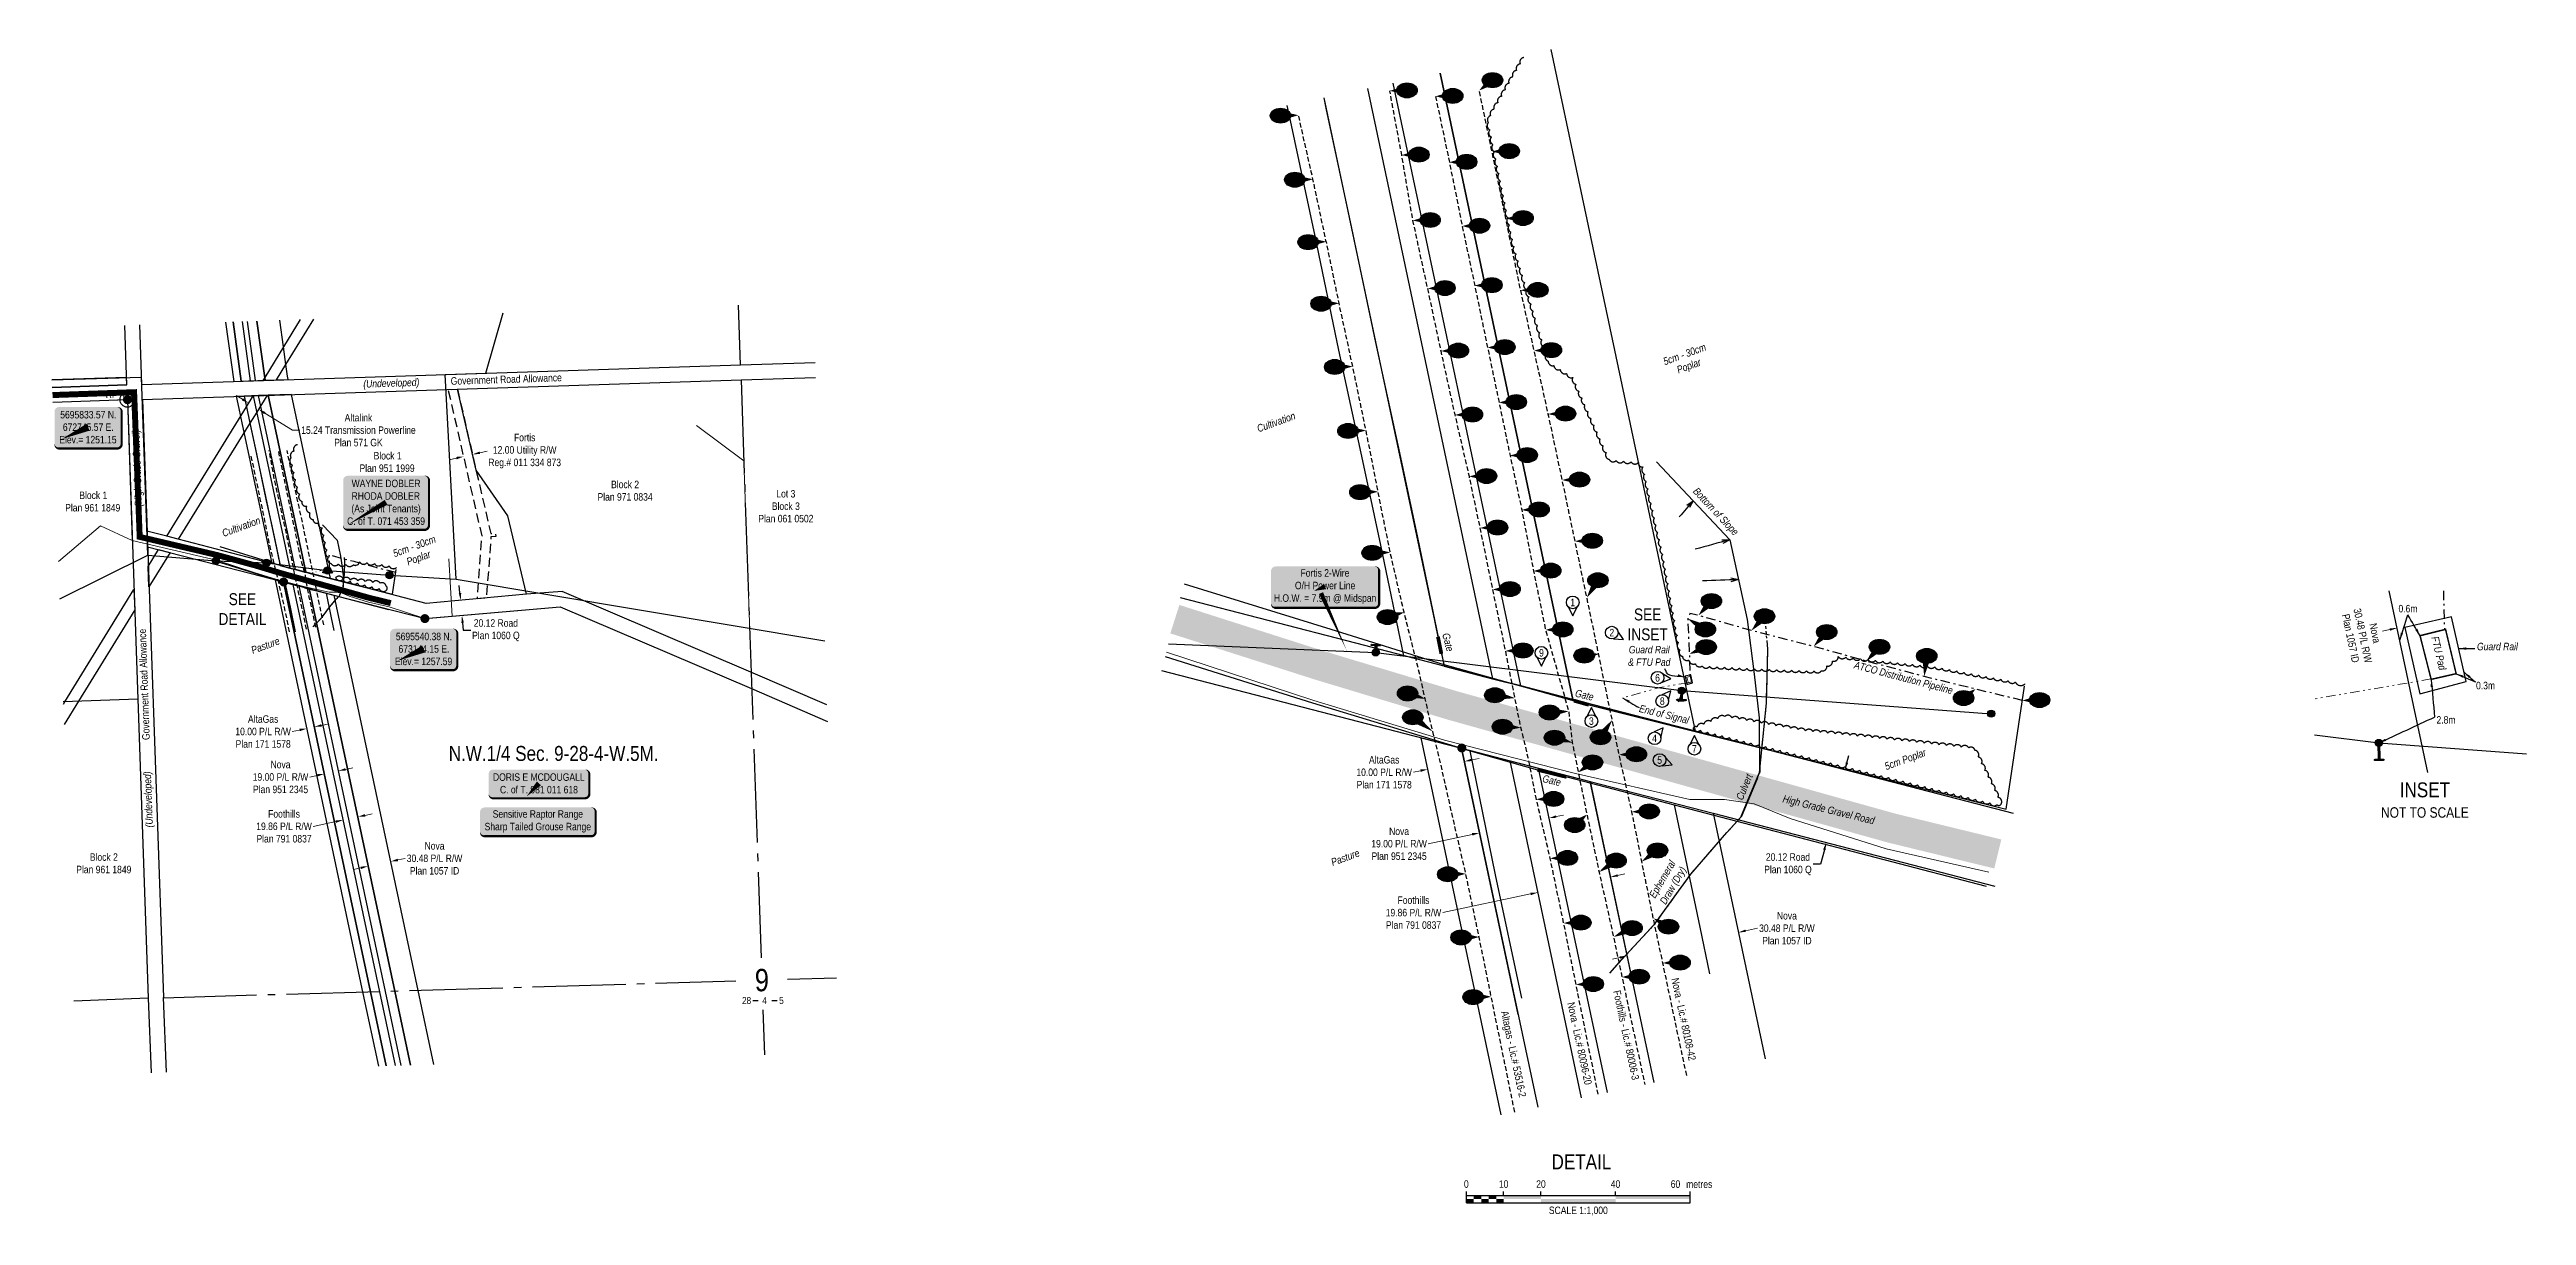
# Model space of a CAD drawing. Extents: x 671801 to 676935, y 5694741 to 5698835.
# Drawn here: x 672641 to 675960, y 5694741 to 5696303 of the extents above; entities that cross this region are included whole.
import ezdxf
from ezdxf.enums import TextEntityAlignment as Align

# ---------------------------------------------------------------- set-up
doc = ezdxf.new("R2010")
doc.units = 0
doc.header["$LTSCALE"] = 5
doc.header["$PDMODE"] = 34
doc.header["$PDSIZE"] = 0.03
for name, pattern in [('0', [1, 1, 0]), ('CENTERLINEX3', [5, 2.5, -1, 0.5, -1]), ('CENTERLINEX33', [6.5, 2.5, -1, 0.5, -1, 0.5, -1]), ('foc-FLOWLINE', [3.75, 2.5, -1.25]), ('foc-QUARTERLINE', [33, 25, -3, 2, -3]), ('foc-TOPO-ephemeral', [6.25, 3.125, -0.625, 0.625, -0.625, 0.625, -0.625]), ('POWERLINE5', [7.8, 2.4, -0.6, 0.6, -0.6, 0.6, -0.6, 2.4]), ('UG_PIPE', [1.875, 1.25, -0.625])]:
    doc.linetypes.add(name, pattern=pattern)
doc.layers.get('Defpoints').update_dxf_attribs({"color": 9})
for name, color, linetype in [('10', 1, 'Continuous'), ('35', 37, 'Continuous'), ('9', 3, 'Continuous'), ('AS-FENCE-DASH', 48, 'foc-FENCE-DASH'), ('AS-OWNER', 7, 'Continuous'), ('AS-PIPE-UG', 44, 'UG_PIPE'), ('AS-PIPE-UG-T', 44, 'Continuous'), ('AS-POWER-EXISTING', 72, 'POWERLINE5'), ('AS-POWER-EXISTING-ANC', 72, 'Continuous'), ('AS-POWER-OH-ATCO PIPELINES', 241, 'foc-OHPOWER'), ('AS-ROADS', 254, 'Continuous'), ('AS-WILDLIFE-BLOCK', 131, 'Continuous'), ('C-SYMBOL', 7, 'Continuous'), ('CG-NOTES', 7, 'Continuous'), ('DETAIL-T', 7, 'Continuous'), ('F-EZE', 190, 'foc-FLOWLINE'), ('F-RW', 190, 'Continuous'), ('L-2', 7, 'Continuous'), ('L-DETAIL-T', 3, 'Continuous'), ('L-MON', 1, 'Continuous'), ('L-QSEC', 8, 'foc-QUARTERLINE'), ('L-ROAD-T', 7, 'Continuous'), ('L-SEC', 7, 'Continuous'), ('L-SECLBL', 7, 'Continuous'), ('L-TITLEDB', 4, 'Continuous'), ('L-TITLEDB-T', 4, 'Continuous'), ('P-CROSSINGS', 250, 'Continuous'), ('P-ELEVATION', 7, 'Continuous'), ('T-BUSH', 110, '0'), ('T-BUSH-T', 110, 'Continuous'), ('T-DRAW', 143, 'foc-TOPO-ephemeral'), ('T-SLOPE', 48, 'Continuous'), ('T-WATER-T', 170, 'Continuous')]:
    doc.layers.add(name, color=color, linetype=linetype)
for name, color, linetype, lineweight in [('AS-GENERAL', 48, 'Continuous', 18), ('EXISTING PIPE (EXIST OR HP)', 240, 'CENTERLINEX33', 20), ('F-RW-T', 190, 'Continuous', 9), ('F-VCE-T', 190, 'Continuous', 9), ('T-TEXT', 48, 'Continuous', 18), ('T-TIE-T', 201, 'Continuous', 18)]:
    doc.layers.add(name, color=color, linetype=linetype, lineweight=lineweight)
doc.layers.add('AS-TELUS-ATCO PIPELINES', color=7, linetype='foc-TEL', lineweight=9, true_color=0xff9c38)
doc.layers.add('EXISTING PIPE IP', color=7, linetype='CENTERLINEX3', lineweight=30, true_color=0x3800e0)
doc.styles.add('175L', font='ARIALN.TTF', dxfattribs={"height": 20})
doc.styles.add('80', font='ARIALN.TTF', dxfattribs={"height": 10})
doc.styles.add('80CG', font='ARIALN.TTF', dxfattribs={"height": 10})
doc.styles.add('80L', font='ARIALN.TTF', dxfattribs={"height": 10})
doc.styles.add('80LS', font='ARIALNI.TTF', dxfattribs={"height": 10})
doc.styles.add('foc-LtypeFont', font='ARIALN.TTF', dxfattribs={"height": 7.35})
doc.styles.add('SIMPLEX', font='ARIALN.TTF')
doc.styles.get("Standard").update_dxf_attribs({"font": 'ARIALN.TTF'})
doc.linetypes.add('foc-FENCE-DASH', pattern='A,0.5,-0.5,1,-0.5,1,-0.5,1,-0.5,1,-0.5,["X",foc-LtypeFont,S=0.2,R=0,X=-0.625,Y=-0.75],-0.5', length=7.5)
doc.linetypes.add('foc-OHPOWER', pattern='A,10,-1,["O/P",foc-LtypeFont,S=0.2,R=0,X=-0.5,Y=-0.75],-3.25', length=14.25)
doc.linetypes.add('foc-TEL', pattern='A,2,-1,["T",foc-LtypeFont,S=0.2,R=0,X=-0.425,Y=-0.75],-1.24,8', length=12.24)
doc.linetypes.add('foc-TOPO-flowdirection-NOLINE', pattern='A,0,[">",foc-LtypeFont,S=0.3,R=0,X=0,Y=-0.945],-20,[">",foc-LtypeFont,S=0.3,R=0,X=0,Y=-0.945],0', length=20)
doc.dimstyles.new('Compass 5 000', dxfattribs={"dimscale": 5, "dimtxt": 9, "dimasz": 2, "dimexe": 0.2, "dimexo": 0.0625, "dimgap": 0.5, "dimtad": 0, "dimtih": 1, "dimtoh": 1, "dimzin": 0, "dimdsep": 46, "dimtxsty": '80CG', "dimcen": 0.1, "dimse1": 1, "dimse2": 1, "dimclrd": 256, "dimclrt": 256, "dimaunit": 1, "dimadec": 4, "dimazin": 0, "dimtfac": 0.06, "dimtofl": 0, "dimtmove": 0, "dimatfit": 1, "dimfxl": 0.2, "dimtolj": 1, "dimtzin": 0, "dimlwd": -1, "dimarcsym": 0})

msp = doc.modelspace()

# ---------------------------------------------------------------- texts
at = {"layer": '35', "color": 3, "style": '80'}
msp.add_attdef('RP_001', (672716.446, 5695835.848), 'RP', height=10, dxfattribs=at)
at = {"layer": 'C-SYMBOL', "color": 3, "style": '175L'}
msp.add_text('N.W.1/4 Sec. 9-28-4-W.5M.', height=19.99545, dxfattribs=at).set_placement((673316.686, 5695343.787), align=Align.BOTTOM_CENTER)
at = {"layer": 'CG-NOTES', "color": 3, "insert": (674637.847, 5694822.7), "char_height": 19.99545, "width": 109.8204, "attachment_point": 1, "style": '80CG'}
msp.add_mtext('\\pi16.10594;DETAIL', dxfattribs=at)
at = {"layer": 'DETAIL-T', "color": 3, "attachment_point": 5, "style": '80CG'}
for s, insert, char_height, width in [('SEE\\PINSET', (674782.785, 5695532.484), 15.9964, 53.7794), ('INSET\\P{\\H0.7x;NOT TO SCALE}', (675824.38, 5695297.238), 19.99545, 116.94826)]:
    msp.add_mtext(s, dxfattribs=dict(at, insert=insert, char_height=char_height, width=width))
at = {"layer": 'EXISTING PIPE IP', "linetype": 'ByBlock', "insert": (675061.211, 5695483.56), "char_height": 9.99772, "attachment_point": 1, "rotation": 345.159557, "style": '80L'}
msp.add_mtext_dynamic_manual_height_columns('{\\fArial Narrow|b0|i1|c0|p34;ATCO Distribution Pipeline}', width=136.03082, gutter_width=44.99, heights=[0], dxfattribs=at)
at = {"layer": 'F-RW-T', "insert": (675741.159, 5695517.457), "char_height": 9.99772, "attachment_point": 5, "rotation": 281.968529, "style": '80CG'}
msp.add_mtext('\\A1;Nova\\P30.48 P/L R/W\\PPlan 1057 ID', dxfattribs=at)
at = {"layer": 'L-ROAD-T', "style": '80L'}
for rotation, p in [(1.873755, (673253.205, 5695860.955)), (92.008837, (672767.88, 5695452.196))]:
    msp.add_text('Government Road Allowance', height=9.99772, rotation=rotation, dxfattribs=at).set_placement(p, align=Align.MIDDLE_CENTER)
at = {"layer": 'T-BUSH-T', "width": 66.10814, "attachment_point": 2, "rotation": 20, "style": '80LS'}
for s, insert, char_height in [('5cm - 30cm Poplar', (674830.525, 5695899.243), 9.99772), ('5cm - 30cm Poplar', (673128.262, 5695642.145), 9.99772), ('5cm Poplar', (675126.382, 5695356.646), 9.9977)]:
    msp.add_mtext(s, dxfattribs=dict(at, insert=insert, char_height=char_height))
at = {"layer": 'T-SLOPE', "insert": (674877.956, 5695687.319), "char_height": 9.99772, "width": 81.31607, "attachment_point": 2, "rotation": 313.234351, "style": '80LS'}
msp.add_mtext('Bottom of Slope', dxfattribs=at)
at = {"layer": 'T-TEXT', "style": '80LS'}
for s, height, rotation, p in [('(Undeveloped)', 9.99772, 1.873755, (673099.135, 5695855.915)), ('Cultivation', 9.99772, 20, (674284.928, 5695803.646)), ('(High Grade Gravel)', 9.99772, 92.008837, (672758.449, 5695741.865)), ('Cultivation', 9.99772, 20, (672897.969, 5695663.524)), ('Gate', 9.9977, 284.347122, (674515.267, 5695508.739)), ('Gate', 9.9977, 346.204624, (674698.148, 5695437.984)), ('End of Signal', 9.99772, 346.204624, (674804.903, 5695412.249)), ('(Undeveloped)', 9.99772, 92.008837, (672773.284, 5695298.138)), ('Gate', 9.9977, 346.204624, (674654.271, 5695323.631)), ('Culvert', 9.9977, 67.302141, (674912.365, 5695314.971)), ('High Grade Gravel Road', 9.99772, 346.310902, (675025.411, 5695284.484)), ('Pasture', 9.9977, 20, (674377.605, 5695220.364))]:
    msp.add_text(s, height=height, rotation=rotation, dxfattribs=at).set_placement(p, align=Align.MIDDLE_CENTER)
at = {"layer": 'T-TEXT', "char_height": 9.9977, "attachment_point": 2, "style": '80LS'}
for s, insert, width in [('Guard Rail\\P& FTU Pad', (674784.95, 5695503.784), 57.30382), ('Guard Rail', (675921.624, 5695507.99), 55.3261)]:
    msp.add_mtext(s, dxfattribs=dict(at, insert=insert, width=width))
at = {"layer": 'T-TEXT', "insert": (675847.96, 5695495.169), "char_height": 9.9977, "width": 46.48092, "attachment_point": 2, "rotation": 283.444648, "style": '80LS'}
msp.add_mtext('FTU Pad', dxfattribs=at)
at = {"layer": 'T-TIE-T', "style": '80L'}
for s, p in [('0.6m', (675801.71, 5695553.697)), ('0.3m', (675905.662, 5695450.719)), ('2.8m', (675852.638, 5695404.728))]:
    msp.add_text(s, height=9.9977, dxfattribs=at).set_placement(p, align=Align.MIDDLE)
at = {"layer": 'T-WATER-T', "insert": (674797.993, 5695193.933), "char_height": 9.9977, "width": 55.96715, "attachment_point": 2, "rotation": 59.703079, "style": '80LS'}
msp.add_mtext('Ephemeral\\PDraw (Dry)', dxfattribs=at)

# ---------------------------------------------------------------- blocks, each defined once
blk = doc.blocks.new('fdia')
at = {"color": 255, "const_width": 1}
blk.add_lwpolyline([(-0.5, 0, 1), (0.5, 0, 1)], format="xyb", close=True, dxfattribs=at)
blk = doc.blocks.new('Fdiaa')
blk.add_blockref('fdia', (0, 0))
blk = doc.blocks.new('fdib')
at = {"color": 1, "const_width": 1.6}
blk.add_lwpolyline([(-0.4, 0, 1), (0.4, 0, 1)], format="xyb", close=True, dxfattribs=at)
at = {"color": 1}
blk.add_circle((0, 0), 0.8, dxfattribs=at)
blk = doc.blocks.new('Fdibb')
blk.add_blockref('fdib', (0, 0))
blk = doc.blocks.new('fdicc')
for name in ['Fdibb', 'Fdiaa']:
    blk.add_blockref(name, (0, 0))
blk = doc.blocks.new('FDI')
blk.add_blockref('fdicc', (0, 0))
blk = doc.blocks.new('POWERPOLE')
h = blk.add_hatch(color=255)
edge = h.paths.add_edge_path()
edge.add_arc((0, 0), 0.96, 0, 360)
at = {"linetype": 'Continuous'}
for p, q in [((0.68, -0.68), (-0.68, 0.68)), ((-0.68, -0.68), (0.68, 0.68))]:
    blk.add_line(p, q, dxfattribs=at)
blk.add_circle((0, 0), 0.96, dxfattribs=at)
blk = doc.blocks.new('L-SECLBL')
at = {"layer": '9', "color": 7}
for p, q in [((-5.1, -27.8), (-12.3, -27.8)), ((20.7, -27.8), (13.5, -27.8))]:
    blk.add_line(p, q, dxfattribs=at)
at = {"layer": '10', "color": 2, "style": 'SIMPLEX'}
blk.add_attdef('SEC', text='', height=30, dxfattribs=at).set_placement((0, 0), align=Align.MIDDLE)
at = {"layer": '10', "color": 5, "style": '80L'}
blk.add_attdef('TWP', text='', height=9.5, dxfattribs=at).set_placement((-14.4, -27.4), align=Align.MIDDLE_RIGHT)
blk.add_attdef('RGE', text='', height=9.5, dxfattribs=at).set_placement((3.6, -27.4), align=Align.MIDDLE_CENTER)
blk.add_attdef('MER', text='', height=9.5, dxfattribs=at).set_placement((23.2, -27.4), align=Align.MIDDLE_LEFT)
blk = doc.blocks.new('*D581')
at = {"layer": 'Defpoints', "color": 0, "transparency": 16777216}
for p in [(672995.6, 5695396.7), (672985.8, 5695394.7), (672986.1, 5695393.2)]:
    blk.add_point(p, dxfattribs=at)
at = {"layer": 'F-RW-T', "transparency": 16777216}
for p, q in [((673005.7, 5695397.4), (673015.4, 5695399.4)), ((672976.3, 5695391.1), (672966.5, 5695389.1))]:
    blk.add_line(p, q, dxfattribs=at)
for points in [[(673005.3, 5695399), (673006, 5695395.7), (672995.9, 5695395.3)], [(672976, 5695392.8), (672976.7, 5695389.5), (672986.1, 5695393.2)]]:
    blk.add_solid(points, dxfattribs=at)
at = {"layer": 'F-RW-T', "transparency": 16777216, "insert": (672927.4, 5695389.1), "char_height": 10, "attachment_point": 5, "style": '80CG'}
blk.add_mtext('\\A1;AltaGas\\P10.00 P/L R/W\\PPlan 171 1578', dxfattribs=at)
blk = doc.blocks.new('*D582')
at = {"layer": 'Defpoints', "color": 0, "transparency": 16777216}
for p in [(673008.1, 5695338.3), (673009.4, 5695332.4), (673026.7, 5695342.3)]:
    blk.add_point(p, dxfattribs=at)
at = {"layer": 'F-RW-T', "transparency": 16777216}
for p, q in [((672999.6, 5695330.3), (672989.8, 5695328.2)), ((673037.7, 5695338.4), (673047.5, 5695340.5))]:
    blk.add_line(p, q, dxfattribs=at)
for points in [[(672999.3, 5695331.9), (672999.9, 5695328.7), (673009.4, 5695332.4)], [(673037.4, 5695340), (673038.1, 5695336.8), (673028, 5695336.3)]]:
    blk.add_solid(points, dxfattribs=at)
at = {"layer": 'F-RW-T', "transparency": 16777216, "insert": (672950.7, 5695328.2), "char_height": 10, "attachment_point": 5, "style": '80CG'}
blk.add_mtext('\\A1;Nova\\P19.00 P/L R/W\\PPlan 951 2345', dxfattribs=at)
blk = doc.blocks.new('*D583')
at = {"layer": 'Defpoints', "color": 0, "transparency": 16777216}
for p in [(673034.4, 5695272.1), (673034.8, 5695270.6), (673053.9, 5695276.3)]:
    blk.add_point(p, dxfattribs=at)
at = {"layer": 'F-RW-T', "transparency": 16777216}
for p, q in [((673025, 5695268.5), (672994.5, 5695262.1)), ((673064, 5695276.8), (673073.7, 5695278.9))]:
    blk.add_line(p, q, dxfattribs=at)
for points in [[(673024.6, 5695270.2), (673025.3, 5695266.9), (673034.8, 5695270.6)], [(673063.6, 5695278.5), (673064.3, 5695275.2), (673054.2, 5695274.8)]]:
    blk.add_solid(points, dxfattribs=at)
at = {"layer": 'F-RW-T', "transparency": 16777216, "insert": (672955.4, 5695262.1), "char_height": 10, "attachment_point": 5, "style": '80CG'}
blk.add_mtext('\\A1;Foothills\\P19.86 P/L R/W\\PPlan 791 0837', dxfattribs=at)
blk = doc.blocks.new('*D584')
at = {"layer": 'Defpoints', "color": 0, "transparency": 16777216}
for p in [(673069.4, 5695202.9), (673098, 5695215), (673099.2, 5695209.3)]:
    blk.add_point(p, dxfattribs=at)
at = {"layer": 'F-RW-T', "transparency": 16777216}
for p, q in [((673058.4, 5695206.6), (673048.7, 5695204.5)), ((673107.8, 5695217.1), (673117.6, 5695219.2))]:
    blk.add_line(p, q, dxfattribs=at)
for points in [[(673058.1, 5695208.2), (673058.8, 5695205), (673068.2, 5695208.7)], [(673107.5, 5695218.7), (673108.1, 5695215.4), (673098, 5695215)]]:
    blk.add_solid(points, dxfattribs=at)
at = {"layer": 'F-RW-T', "transparency": 16777216, "insert": (673157.1, 5695219.2), "char_height": 10, "attachment_point": 5, "style": '80CG'}
blk.add_mtext('\\A1;Nova\\P30.48 P/L R/W\\PPlan 1057 ID', dxfattribs=at)
blk = doc.blocks.new('*D585')
at = {"layer": 'Defpoints', "color": 0, "transparency": 16777216}
for p in [(673209.6, 5695566.3), (673193.8, 5695544.7), (673211.4, 5695546.3)]:
    blk.add_point(p, dxfattribs=at)
at = {"layer": 'L-TITLEDB-T', "transparency": 16777216}
for p, q in [((673191.2, 5695574.7), (673190.3, 5695584.7)), ((673194.7, 5695534.8), (673195.6, 5695524.8)), ((673195.6, 5695524.8), (673205.6, 5695524.8))]:
    blk.add_line(p, q, dxfattribs=at)
for points in [[(673192.9, 5695574.9), (673189.5, 5695574.6), (673192.1, 5695564.7)], [(673196.4, 5695534.9), (673193.1, 5695534.6), (673193.8, 5695544.7)]]:
    blk.add_solid(points, dxfattribs=at)
at = {"layer": 'L-TITLEDB-T', "transparency": 16777216, "insert": (673239.3, 5695524.8), "char_height": 10, "attachment_point": 5, "style": '80CG'}
blk.add_mtext('\\A1;20.12 Road\\PPlan 1060 Q', dxfattribs=at)
blk = doc.blocks.new('*D586')
at = {"layer": 'Defpoints', "color": 0, "transparency": 16777216}
for p in [(672908.2, 5695828.9), (672837, 5695713.4), (672849.9, 5695705.4)]:
    blk.add_point(p, dxfattribs=at)
at = {"layer": 'F-RW-T', "transparency": 16777216}
for p, q in [((672899.7, 5695834.1), (672891.2, 5695839.4)), ((672929.6, 5695815.6), (672966.7, 5695792.8)), ((672966.7, 5695792.8), (672976.7, 5695792.8))]:
    blk.add_line(p, q, dxfattribs=at)
for points in [[(672900.5, 5695835.5), (672898.8, 5695832.7), (672908.2, 5695828.9)], [(672930.5, 5695817), (672928.8, 5695814.2), (672921.1, 5695820.9)]]:
    blk.add_solid(points, dxfattribs=at)
at = {"layer": 'F-RW-T', "transparency": 16777216, "insert": (673055.1, 5695792.8), "char_height": 10, "attachment_point": 5, "style": '80CG'}
blk.add_mtext('\\A1;Altalink\\P15.24 Transmission Powerline\\PPlan 571 GK', dxfattribs=at)
blk = doc.blocks.new('*U591')
h = blk.add_hatch(color=59)
edge = h.paths.add_edge_path()
edge.add_line((-61.5, -20), (61.5, -20))
edge.add_arc((61.5, -14), 6, 270, 360)
edge.add_line((67.5, -14), (67.5, 12.5))
edge.add_arc((61.5, 12.5), 6, 0, 90)
edge.add_line((61.5, 18.5), (-61.5, 18.5))
edge.add_arc((-61.5, 12.5), 6, 90, 180)
edge.add_line((-67.5, 12.5), (-67.5, -14))
edge.add_arc((-61.5, -14), 6, 180, 270)
at = {"color": 1, "flags": 128}
blk.add_lwpolyline([(-61.5, -20, 3, 3, 0), (61.5, -20, 3, 3, 0.414214), (67.5, -14, 3, 3, 0), (67.5, 12.5, 3, 0, 0.414214), (61.5, 18.5, 0, 0, 0), (-61.5, 18.5, 0, 0, 0.414214), (-67.5, 12.5, 0, 0, 0), (-67.5, -14, 0, 3, 0.414214)], format="xyseb", close=True, dxfattribs=at)
blk.add_lwpolyline([(-16.7, -17.8, 0, 7.5, 0), (0, 0, 0, 0, 0)], format="xyseb", dxfattribs=at)
at = {"color": 1, "style": '80'}
blk.add_attdef('ENTER_TEXT_001', (-36, -5), '', height=10, dxfattribs=at)
blk = doc.blocks.new('*U592')
h = blk.add_hatch(color=59)
edge = h.paths.add_edge_path()
edge.add_line((-51.5, -37), (51.5, -37))
edge.add_arc((51.5, -31), 6, 270, 360)
edge.add_line((57.5, -31), (57.5, 29.5))
edge.add_arc((51.5, 29.5), 6, 0, 90)
edge.add_line((51.5, 35.5), (-51.5, 35.5))
edge.add_arc((-51.5, 29.5), 6, 90, 180)
edge.add_line((-57.5, 29.5), (-57.5, -31))
edge.add_arc((-51.5, -31), 6, 180, 270)
at = {"color": 1, "flags": 128}
blk.add_lwpolyline([(-51.5, -37, 3, 3, 0), (51.5, -37, 3, 3, 0.414214), (57.5, -31, 3, 3, 0), (57.5, 29.5, 3, 0, 0.414214), (51.5, 35.5, 0, 0, 0), (-51.5, 35.5, 0, 0, 0.414214), (-57.5, 29.5, 0, 0, 0), (-57.5, -31, 0, 3, 0.414214)], format="xyseb", close=True, dxfattribs=at)
blk.add_lwpolyline([(-52.3, -30.7, 0, 7.5, 0), (0, 0, 0, 0, 0)], format="xyseb", dxfattribs=at)
at = {"color": 1, "style": '80'}
blk.add_attdef('ENTER_TEXT_001', (-36, -5), '', height=10, dxfattribs=at)
blk = doc.blocks.new('*U434')
at = {"color": 0}
for p, q in [((-150, 0), (-150, 15)), ((-150, 10), (150.2, 10)), ((-150, 0), (150.2, 0)), ((-100, 10), (-100, 15)), ((-50, 10), (-50, 15)), ((50, 10), (50, 15)), ((150.2, 0), (150.2, 15))]:
    blk.add_line(p, q, dxfattribs=at)
for points in [[(-150, 5), (-140, 5), (-150, 0), (-140, 0)], [(-140, 10), (-130, 10), (-140, 5), (-130, 5)], [(-130, 5), (-120, 5), (-130, 0), (-120, 0)], [(-120, 10), (-110, 10), (-120, 5), (-110, 5)], [(-110, 5), (-100, 5), (-110, 0), (-100, 0)], [(-100, 10), (-50, 10), (-100, 5), (-50, 5)], [(-50, 5), (50, 5), (-50, 0), (50, 0)], [(50, 10), (150.2, 10), (50, 5), (150.2, 5)]]:
    blk.add_solid(points, dxfattribs=at)
at = {"color": 0, "style": '80'}
blk.add_text('metres', height=10, dxfattribs=at).set_placement((162.2, 20), align=Align.CENTER)
at = {"color": 0, "char_height": 10, "style": '80'}
for s, insert, attachment_point in [('0', (-150, 30.2), 2), ('10', (-100, 30.2), 2), ('20', (-50, 30.2), 2), ('40', (50, 30.2), 2), ('60', (136.7, 30.2), 3), ('SCALE 1:1,000', (0.1, -5), 2)]:
    blk.add_mtext(s, dxfattribs=dict(at, insert=insert, attachment_point=attachment_point))
blk = doc.blocks.new('*U598')
at = {"layer": 'P-ELEVATION'}
h = blk.add_hatch(color=111, dxfattribs=at)
h.dxf.hatch_style = 1
edge = h.paths.add_edge_path()
edge.add_ellipse((0, 0), major_axis=(13.7, 0), ratio=0.729718, start_angle=0, end_angle=360)
at = {"layer": 'P-ELEVATION', "color": 7, "flags": 128}
blk.add_lwpolyline([(0, 0, 12.5, 0, 0), (-23.1, -0.6, 0, 0, 0)], format="xyseb", dxfattribs=at)
at = {"layer": 'P-ELEVATION', "color": 7}
blk.add_ellipse((0, 0), major_axis=(-13.7, 0), ratio=0.729714, dxfattribs=at)
at = {"layer": 'P-ELEVATION', "style": '80'}
blk.add_attdef('ELEVATION', text='', height=10, dxfattribs=at).set_placement((0, 0), align=Align.MIDDLE_CENTER)
blk = doc.blocks.new('*U600')
at = {"layer": 'P-ELEVATION'}
h = blk.add_hatch(color=111, dxfattribs=at)
h.dxf.hatch_style = 1
edge = h.paths.add_edge_path()
edge.add_ellipse((0, 0), major_axis=(13.7, 0), ratio=0.729718, start_angle=0, end_angle=360)
at = {"layer": 'P-ELEVATION', "color": 7, "flags": 128}
blk.add_lwpolyline([(0, 0, 12.5, 0, 0), (-20.3, 11.1, 0, 0, 0)], format="xyseb", dxfattribs=at)
at = {"layer": 'P-ELEVATION', "color": 7}
blk.add_ellipse((0, 0), major_axis=(-13.7, 0), ratio=0.729714, dxfattribs=at)
at = {"layer": 'P-ELEVATION', "style": '80'}
blk.add_attdef('ELEVATION', text='', height=10, dxfattribs=at).set_placement((0, 0), align=Align.MIDDLE_CENTER)
blk = doc.blocks.new('*U633')
at = {"layer": 'P-ELEVATION'}
h = blk.add_hatch(color=111, dxfattribs=at)
h.dxf.hatch_style = 1
edge = h.paths.add_edge_path()
edge.add_ellipse((0, 0), major_axis=(13.7, 0), ratio=0.729718, start_angle=0, end_angle=360)
at = {"layer": 'P-ELEVATION', "color": 7, "flags": 128}
blk.add_lwpolyline([(0, 0, 12.5, 0, 0), (-21, -14.8, 0, 0, 0)], format="xyseb", dxfattribs=at)
at = {"layer": 'P-ELEVATION', "color": 7}
blk.add_ellipse((0, 0), major_axis=(-13.7, 0), ratio=0.729714, dxfattribs=at)
at = {"layer": 'P-ELEVATION', "style": '80'}
blk.add_attdef('ELEVATION', text='', height=10, dxfattribs=at).set_placement((0, 0), align=Align.MIDDLE_CENTER)
blk = doc.blocks.new('*U652')
at = {"layer": 'P-ELEVATION'}
h = blk.add_hatch(color=111, dxfattribs=at)
h.dxf.hatch_style = 1
edge = h.paths.add_edge_path()
edge.add_ellipse((0, 0), major_axis=(13.7, 0), ratio=0.729718, start_angle=0, end_angle=360)
at = {"layer": 'P-ELEVATION', "color": 7, "flags": 128}
blk.add_lwpolyline([(0, 0, 12.5, 0, 0), (15.6, 23, 0, 0, 0)], format="xyseb", dxfattribs=at)
at = {"layer": 'P-ELEVATION', "color": 7}
blk.add_ellipse((0, 0), major_axis=(-13.7, 0), ratio=0.729714, dxfattribs=at)
at = {"layer": 'P-ELEVATION', "style": '80'}
blk.add_attdef('ELEVATION', text='', height=10, dxfattribs=at).set_placement((0, 0), align=Align.MIDDLE_CENTER)
blk = doc.blocks.new('*U659')
at = {"layer": 'P-ELEVATION'}
h = blk.add_hatch(color=111, dxfattribs=at)
h.dxf.hatch_style = 1
edge = h.paths.add_edge_path()
edge.add_ellipse((0, 0), major_axis=(13.7, 0), ratio=0.729718, start_angle=0, end_angle=360)
at = {"layer": 'P-ELEVATION', "color": 7, "flags": 128}
blk.add_lwpolyline([(0, 0, 12.5, 0, 0), (19.4, 2.1, 0, 0, 0)], format="xyseb", dxfattribs=at)
at = {"layer": 'P-ELEVATION', "color": 7}
blk.add_ellipse((0, 0), major_axis=(-13.7, 0), ratio=0.729714, dxfattribs=at)
at = {"layer": 'P-ELEVATION', "style": '80'}
blk.add_attdef('ELEVATION', text='', height=10, dxfattribs=at).set_placement((0, 0), align=Align.MIDDLE_CENTER)
blk = doc.blocks.new('*U656')
at = {"layer": 'CG-NOTES', "color": 182}
blk.add_lwpolyline([(-6, -6), (0, -18), (6, -6)], dxfattribs=at)
blk.add_circle((0, 0), 8.49, dxfattribs=at)
at = {"color": 182, "style": '80L'}
blk.add_attdef('#', text='', height=10, dxfattribs=at).set_placement((0, 0), align=Align.MIDDLE_CENTER)
blk = doc.blocks.new('*U601')
at = {"layer": 'P-ELEVATION'}
h = blk.add_hatch(color=111, dxfattribs=at)
h.dxf.hatch_style = 1
edge = h.paths.add_edge_path()
edge.add_ellipse((0, 0), major_axis=(13.7, 0), ratio=0.729718, start_angle=0, end_angle=360)
at = {"layer": 'P-ELEVATION', "color": 7, "flags": 128}
blk.add_lwpolyline([(0, 0, 12.5, 0, 0), (-14.8, -23, 0, 0, 0)], format="xyseb", dxfattribs=at)
at = {"layer": 'P-ELEVATION', "color": 7}
blk.add_ellipse((0, 0), major_axis=(-13.7, 0), ratio=0.729714, dxfattribs=at)
at = {"layer": 'P-ELEVATION', "style": '80'}
blk.add_attdef('ELEVATION', text='', height=10, dxfattribs=at).set_placement((0, 0), align=Align.MIDDLE_CENTER)
blk = doc.blocks.new('*U602')
at = {"layer": 'P-ELEVATION'}
h = blk.add_hatch(color=111, dxfattribs=at)
h.dxf.hatch_style = 1
edge = h.paths.add_edge_path()
edge.add_ellipse((0, 0), major_axis=(13.7, 0), ratio=0.729718, start_angle=0, end_angle=360)
at = {"layer": 'P-ELEVATION', "color": 7, "flags": 128}
blk.add_lwpolyline([(0, 0, 12.5, 0, 0), (-17.8, -13.9, 0, 0, 0)], format="xyseb", dxfattribs=at)
at = {"layer": 'P-ELEVATION', "color": 7}
blk.add_ellipse((0, 0), major_axis=(-13.7, 0), ratio=0.729714, dxfattribs=at)
at = {"layer": 'P-ELEVATION', "style": '80'}
blk.add_attdef('ELEVATION', text='', height=10, dxfattribs=at).set_placement((0, 0), align=Align.MIDDLE_CENTER)
blk = doc.blocks.new('*U603')
at = {"layer": 'P-ELEVATION'}
h = blk.add_hatch(color=111, dxfattribs=at)
h.dxf.hatch_style = 1
edge = h.paths.add_edge_path()
edge.add_ellipse((0, 0), major_axis=(13.7, 0), ratio=0.729718, start_angle=0, end_angle=360)
at = {"layer": 'P-ELEVATION', "color": 7, "flags": 128}
blk.add_lwpolyline([(0, 0, 12.5, 0, 0), (-24.8, -12, 0, 0, 0)], format="xyseb", dxfattribs=at)
at = {"layer": 'P-ELEVATION', "color": 7}
blk.add_ellipse((0, 0), major_axis=(-13.7, 0), ratio=0.729714, dxfattribs=at)
at = {"layer": 'P-ELEVATION', "style": '80'}
blk.add_attdef('ELEVATION', text='', height=10, dxfattribs=at).set_placement((0, 0), align=Align.MIDDLE_CENTER)
blk = doc.blocks.new('*U628')
at = {"layer": 'P-ELEVATION'}
h = blk.add_hatch(color=111, dxfattribs=at)
h.dxf.hatch_style = 1
edge = h.paths.add_edge_path()
edge.add_ellipse((0, 0), major_axis=(13.7, 0), ratio=0.729718, start_angle=0, end_angle=360)
at = {"layer": 'P-ELEVATION', "color": 7, "flags": 128}
blk.add_lwpolyline([(0, 0, 12.5, 0, 0), (-22.8, -15.3, 0, 0, 0)], format="xyseb", dxfattribs=at)
at = {"layer": 'P-ELEVATION', "color": 7}
blk.add_ellipse((0, 0), major_axis=(-13.7, 0), ratio=0.729714, dxfattribs=at)
at = {"layer": 'P-ELEVATION', "style": '80'}
blk.add_attdef('ELEVATION', text='', height=10, dxfattribs=at).set_placement((0, 0), align=Align.MIDDLE_CENTER)
blk = doc.blocks.new('*U649')
at = {"layer": 'P-ELEVATION'}
h = blk.add_hatch(color=111, dxfattribs=at)
h.dxf.hatch_style = 1
edge = h.paths.add_edge_path()
edge.add_ellipse((0, 0), major_axis=(13.7, 0), ratio=0.729718, start_angle=0, end_angle=360)
at = {"layer": 'P-ELEVATION', "color": 7, "flags": 128}
blk.add_lwpolyline([(0, 0, 12.5, 0, 0), (16.3, 14, 0, 0, 0)], format="xyseb", dxfattribs=at)
at = {"layer": 'P-ELEVATION', "color": 7}
blk.add_ellipse((0, 0), major_axis=(-13.7, 0), ratio=0.729714, dxfattribs=at)
at = {"layer": 'P-ELEVATION', "style": '80'}
blk.add_attdef('ELEVATION', text='', height=10, dxfattribs=at).set_placement((0, 0), align=Align.MIDDLE_CENTER)
blk = doc.blocks.new('*U604')
at = {"layer": 'P-ELEVATION'}
h = blk.add_hatch(color=111, dxfattribs=at)
h.dxf.hatch_style = 1
edge = h.paths.add_edge_path()
edge.add_ellipse((0, 0), major_axis=(13.7, 0), ratio=0.729718, start_angle=0, end_angle=360)
at = {"layer": 'P-ELEVATION', "color": 7, "flags": 128}
blk.add_lwpolyline([(0, 0, 12.5, 0, 0), (-19.2, -13.1, 0, 0, 0)], format="xyseb", dxfattribs=at)
at = {"layer": 'P-ELEVATION', "color": 7}
blk.add_ellipse((0, 0), major_axis=(-13.7, 0), ratio=0.729714, dxfattribs=at)
at = {"layer": 'P-ELEVATION', "style": '80'}
blk.add_attdef('ELEVATION', text='', height=10, dxfattribs=at).set_placement((0, 0), align=Align.MIDDLE_CENTER)
blk = doc.blocks.new('*U651')
at = {"layer": 'P-ELEVATION'}
h = blk.add_hatch(color=111, dxfattribs=at)
h.dxf.hatch_style = 1
edge = h.paths.add_edge_path()
edge.add_ellipse((0, 0), major_axis=(13.7, 0), ratio=0.729718, start_angle=0, end_angle=360)
at = {"layer": 'P-ELEVATION', "color": 7, "flags": 128}
blk.add_lwpolyline([(0, 0, 12.5, 0, 0), (23.8, -6.5, 0, 0, 0)], format="xyseb", dxfattribs=at)
at = {"layer": 'P-ELEVATION', "color": 7}
blk.add_ellipse((0, 0), major_axis=(-13.7, 0), ratio=0.729714, dxfattribs=at)
at = {"layer": 'P-ELEVATION', "style": '80'}
blk.add_attdef('ELEVATION', text='', height=10, dxfattribs=at).set_placement((0, 0), align=Align.MIDDLE_CENTER)
blk = doc.blocks.new('*U605')
at = {"layer": 'P-ELEVATION'}
h = blk.add_hatch(color=111, dxfattribs=at)
h.dxf.hatch_style = 1
edge = h.paths.add_edge_path()
edge.add_ellipse((0, 0), major_axis=(13.7, 0), ratio=0.729718, start_angle=0, end_angle=360)
at = {"layer": 'P-ELEVATION', "color": 7, "flags": 128}
blk.add_lwpolyline([(0, 0, 12.5, 0, 0), (25.8, 1.5, 0, 0, 0)], format="xyseb", dxfattribs=at)
at = {"layer": 'P-ELEVATION', "color": 7}
blk.add_ellipse((0, 0), major_axis=(-13.7, 0), ratio=0.729714, dxfattribs=at)
at = {"layer": 'P-ELEVATION', "style": '80'}
blk.add_attdef('ELEVATION', text='', height=10, dxfattribs=at).set_placement((0, 0), align=Align.MIDDLE_CENTER)
blk = doc.blocks.new('*U650')
at = {"layer": 'P-ELEVATION'}
h = blk.add_hatch(color=111, dxfattribs=at)
h.dxf.hatch_style = 1
edge = h.paths.add_edge_path()
edge.add_ellipse((0, 0), major_axis=(13.7, 0), ratio=0.729718, start_angle=0, end_angle=360)
at = {"layer": 'P-ELEVATION', "color": 7, "flags": 128}
blk.add_lwpolyline([(0, 0, 12.5, 0, 0), (24.7, -1.1, 0, 0, 0)], format="xyseb", dxfattribs=at)
at = {"layer": 'P-ELEVATION', "color": 7}
blk.add_ellipse((0, 0), major_axis=(-13.7, 0), ratio=0.729714, dxfattribs=at)
at = {"layer": 'P-ELEVATION', "style": '80'}
blk.add_attdef('ELEVATION', text='', height=10, dxfattribs=at).set_placement((0, 0), align=Align.MIDDLE_CENTER)
blk = doc.blocks.new('*U607')
at = {"layer": 'P-ELEVATION'}
h = blk.add_hatch(color=111, dxfattribs=at)
h.dxf.hatch_style = 1
edge = h.paths.add_edge_path()
edge.add_ellipse((0, 0), major_axis=(13.7, 0), ratio=0.729718, start_angle=0, end_angle=360)
at = {"layer": 'P-ELEVATION', "color": 7, "flags": 128}
blk.add_lwpolyline([(0, 0, 12.5, 0, 0), (27, -3.8, 0, 0, 0)], format="xyseb", dxfattribs=at)
at = {"layer": 'P-ELEVATION', "color": 7}
blk.add_ellipse((0, 0), major_axis=(-13.7, 0), ratio=0.729714, dxfattribs=at)
at = {"layer": 'P-ELEVATION', "style": '80'}
blk.add_attdef('ELEVATION', text='', height=10, dxfattribs=at).set_placement((0, 0), align=Align.MIDDLE_CENTER)
blk = doc.blocks.new('*U608')
at = {"layer": 'P-ELEVATION'}
h = blk.add_hatch(color=111, dxfattribs=at)
h.dxf.hatch_style = 1
edge = h.paths.add_edge_path()
edge.add_ellipse((0, 0), major_axis=(13.7, 0), ratio=0.729718, start_angle=0, end_angle=360)
at = {"layer": 'P-ELEVATION', "color": 7, "flags": 128}
blk.add_lwpolyline([(0, 0, 12.5, 0, 0), (24.2, 0.6, 0, 0, 0)], format="xyseb", dxfattribs=at)
at = {"layer": 'P-ELEVATION', "color": 7}
blk.add_ellipse((0, 0), major_axis=(-13.7, 0), ratio=0.729714, dxfattribs=at)
at = {"layer": 'P-ELEVATION', "style": '80'}
blk.add_attdef('ELEVATION', text='', height=10, dxfattribs=at).set_placement((0, 0), align=Align.MIDDLE_CENTER)
blk = doc.blocks.new('*U610')
at = {"layer": 'P-ELEVATION'}
h = blk.add_hatch(color=111, dxfattribs=at)
h.dxf.hatch_style = 1
edge = h.paths.add_edge_path()
edge.add_ellipse((0, 0), major_axis=(13.7, 0), ratio=0.729718, start_angle=0, end_angle=360)
at = {"layer": 'P-ELEVATION', "color": 7, "flags": 128}
blk.add_lwpolyline([(0, 0, 12.5, 0, 0), (23.5, -7, 0, 0, 0)], format="xyseb", dxfattribs=at)
at = {"layer": 'P-ELEVATION', "color": 7}
blk.add_ellipse((0, 0), major_axis=(-13.7, 0), ratio=0.729714, dxfattribs=at)
at = {"layer": 'P-ELEVATION', "style": '80'}
blk.add_attdef('ELEVATION', text='', height=10, dxfattribs=at).set_placement((0, 0), align=Align.MIDDLE_CENTER)
blk = doc.blocks.new('*U609')
at = {"layer": 'P-ELEVATION'}
h = blk.add_hatch(color=111, dxfattribs=at)
h.dxf.hatch_style = 1
edge = h.paths.add_edge_path()
edge.add_ellipse((0, 0), major_axis=(13.7, 0), ratio=0.729718, start_angle=0, end_angle=360)
at = {"layer": 'P-ELEVATION', "color": 7, "flags": 128}
blk.add_lwpolyline([(0, 0, 12.5, 0, 0), (26.7, -18.9, 0, 0, 0)], format="xyseb", dxfattribs=at)
at = {"layer": 'P-ELEVATION', "color": 7}
blk.add_ellipse((0, 0), major_axis=(-13.7, 0), ratio=0.729714, dxfattribs=at)
at = {"layer": 'P-ELEVATION', "style": '80'}
blk.add_attdef('ELEVATION', text='', height=10, dxfattribs=at).set_placement((0, 0), align=Align.MIDDLE_CENTER)
blk = doc.blocks.new('*U647')
at = {"layer": 'P-ELEVATION'}
h = blk.add_hatch(color=111, dxfattribs=at)
h.dxf.hatch_style = 1
edge = h.paths.add_edge_path()
edge.add_ellipse((0, 0), major_axis=(13.7, 0), ratio=0.729718, start_angle=0, end_angle=360)
at = {"layer": 'P-ELEVATION', "color": 7, "flags": 128}
blk.add_lwpolyline([(0, 0, 12.5, 0, 0), (22.2, 6.5, 0, 0, 0)], format="xyseb", dxfattribs=at)
at = {"layer": 'P-ELEVATION', "color": 7}
blk.add_ellipse((0, 0), major_axis=(-13.7, 0), ratio=0.729714, dxfattribs=at)
at = {"layer": 'P-ELEVATION', "style": '80'}
blk.add_attdef('ELEVATION', text='', height=10, dxfattribs=at).set_placement((0, 0), align=Align.MIDDLE_CENTER)
blk = doc.blocks.new('*U611')
at = {"layer": 'P-ELEVATION'}
h = blk.add_hatch(color=111, dxfattribs=at)
h.dxf.hatch_style = 1
edge = h.paths.add_edge_path()
edge.add_ellipse((0, 0), major_axis=(13.7, 0), ratio=0.729718, start_angle=0, end_angle=360)
at = {"layer": 'P-ELEVATION', "color": 7, "flags": 128}
blk.add_lwpolyline([(0, 0, 12.5, 0, 0), (24.5, 0.6, 0, 0, 0)], format="xyseb", dxfattribs=at)
at = {"layer": 'P-ELEVATION', "color": 7}
blk.add_ellipse((0, 0), major_axis=(-13.7, 0), ratio=0.729714, dxfattribs=at)
at = {"layer": 'P-ELEVATION', "style": '80'}
blk.add_attdef('ELEVATION', text='', height=10, dxfattribs=at).set_placement((0, 0), align=Align.MIDDLE_CENTER)
blk = doc.blocks.new('*U612')
h = blk.add_hatch(color=255)
h.dxf.hatch_style = 1
edge = h.paths.add_edge_path()
edge.add_arc((1.1, -0.04), 0.2, -91.90531, 88.09469, ccw=False)
edge.add_line((1.09, -0.24), (-0.21, -0.19))
edge.add_line((-0.21, -0.19), (-1.11, -0.16))
edge.add_arc((-1.1, 0.04), 0.2, 88.09469, 268.09469, ccw=False)
edge.add_line((-1.09, 0.24), (1.11, 0.16))
h = blk.add_hatch(color=255)
h.dxf.hatch_style = 1
edge = h.paths.add_edge_path()
edge.add_arc((-0.07, -1.98), 0.2, 178.09469, 358.09469, ccw=False)
edge.add_line((-0.27, -1.98), (-0.21, -0.19))
edge.add_line((-0.21, -0.19), (0.19, -0.21))
edge.add_line((0.19, -0.21), (0.13, -1.99))
at = {"color": 255}
blk.add_lwpolyline([(1.11, 0.16, -1), (1.09, -0.24), (-0.21, -0.19), (-1.11, -0.16, -1), (-1.09, 0.24)], format="xyb", close=True, dxfattribs=at)
at = {"color": 72, "const_width": 0.1, "flags": 128}
for points in [[(1.1, -0.04), (-1.1, 0.04)], [(-0.07, -1.98), (0, 0)]]:
    blk.add_lwpolyline(points, dxfattribs=at)
at = {"color": 255, "flags": 128}
blk.add_lwpolyline([(0.13, -1.99, -1), (-0.27, -1.98), (-0.21, -0.19), (0.19, -0.21)], format="xyb", close=True, dxfattribs=at)
blk = doc.blocks.new('*U613')
h = blk.add_hatch(color=255)
h.dxf.hatch_style = 1
edge = h.paths.add_edge_path()
edge.add_arc((-1.1, 0.03), 0.2, 88.46423, 268.46423, ccw=False)
edge.add_line((-1.09, 0.23), (0.21, 0.19))
edge.add_line((0.21, 0.19), (1.1, 0.17))
edge.add_arc((1.1, -0.03), 0.2, -91.53577, 88.46423, ccw=False)
edge.add_line((1.09, -0.23), (-1.1, -0.17))
h = blk.add_hatch(color=255)
h.dxf.hatch_style = 1
edge = h.paths.add_edge_path()
edge.add_arc((0.07, 2.5), 0.2, -1.53577, 178.46423, ccw=False)
edge.add_line((0.27, 2.49), (0.21, 0.19))
edge.add_line((0.21, 0.19), (-0.19, 0.21))
edge.add_line((-0.19, 0.21), (-0.13, 2.5))
at = {"color": 255}
blk.add_lwpolyline([(-1.1, -0.17, -1), (-1.09, 0.23), (0.21, 0.19), (1.1, 0.17, -1), (1.09, -0.23)], format="xyb", close=True, dxfattribs=at)
at = {"color": 72, "const_width": 0.1, "flags": 128}
for points in [[(-1.1, 0.03), (1.1, -0.03)], [(0.07, 2.5), (0, 0)]]:
    blk.add_lwpolyline(points, dxfattribs=at)
at = {"color": 255, "flags": 128}
blk.add_lwpolyline([(-0.13, 2.5, -1), (0.27, 2.49), (0.21, 0.19), (-0.19, 0.21)], format="xyb", close=True, dxfattribs=at)
blk = doc.blocks.new('*U614')
h = blk.add_hatch(color=255)
h.dxf.hatch_style = 1
edge = h.paths.add_edge_path()
edge.add_arc((-1.1, 0.03), 0.2, 88.46423, 268.46423, ccw=False)
edge.add_line((-1.09, 0.23), (0.21, 0.19))
edge.add_line((0.21, 0.19), (1.1, 0.17))
edge.add_arc((1.1, -0.03), 0.2, -91.53577, 88.46423, ccw=False)
edge.add_line((1.09, -0.23), (-1.1, -0.17))
h = blk.add_hatch(color=255)
h.dxf.hatch_style = 1
edge = h.paths.add_edge_path()
edge.add_arc((0.01, 0.5), 0.2, -1.53577, 178.46423, ccw=False)
edge.add_line((0.21, 0.49), (0.21, 0.19))
edge.add_line((0.21, 0.19), (-0.19, 0.21))
edge.add_line((-0.19, 0.21), (-0.19, 0.51))
at = {"color": 255}
blk.add_lwpolyline([(-1.1, -0.17, -1), (-1.09, 0.23), (0.21, 0.19), (1.1, 0.17, -1), (1.09, -0.23)], format="xyb", close=True, dxfattribs=at)
at = {"color": 72, "const_width": 0.1, "flags": 128}
for points in [[(-1.1, 0.03), (1.1, -0.03)], [(0.01, 0.5), (0, 0)]]:
    blk.add_lwpolyline(points, dxfattribs=at)
at = {"color": 255, "flags": 128}
blk.add_lwpolyline([(-0.19, 0.51, -1), (0.21, 0.49), (0.21, 0.19), (-0.19, 0.21)], format="xyb", close=True, dxfattribs=at)
blk = doc.blocks.new('*U615')
h = blk.add_hatch(color=255)
h.dxf.hatch_style = 1
edge = h.paths.add_edge_path()
edge.add_arc((1.1, -0.04), 0.2, -91.90531, 88.09469, ccw=False)
edge.add_line((1.09, -0.24), (-0.21, -0.19))
edge.add_line((-0.21, -0.19), (-1.11, -0.16))
edge.add_arc((-1.1, 0.04), 0.2, 88.09469, 268.09469, ccw=False)
edge.add_line((-1.09, 0.24), (1.11, 0.16))
h = blk.add_hatch(color=255)
h.dxf.hatch_style = 1
edge = h.paths.add_edge_path()
edge.add_arc((-0.01, -0.4), 0.2, 178.09469, 358.09469, ccw=False)
edge.add_line((-0.21, -0.39), (-0.21, -0.19))
edge.add_line((-0.21, -0.19), (0.19, -0.21))
edge.add_line((0.19, -0.21), (0.19, -0.4))
at = {"color": 255}
blk.add_lwpolyline([(1.11, 0.16, -1), (1.09, -0.24), (-0.21, -0.19), (-1.11, -0.16, -1), (-1.09, 0.24)], format="xyb", close=True, dxfattribs=at)
at = {"color": 72, "const_width": 0.1, "flags": 128}
for points in [[(1.1, -0.04), (-1.1, 0.04)], [(-0.01, -0.4), (0, 0)]]:
    blk.add_lwpolyline(points, dxfattribs=at)
at = {"color": 255, "flags": 128}
blk.add_lwpolyline([(0.19, -0.4, -1), (-0.21, -0.39), (-0.21, -0.19), (0.19, -0.21)], format="xyb", close=True, dxfattribs=at)
blk = doc.blocks.new('*U619')
at = {"layer": 'P-ELEVATION'}
h = blk.add_hatch(color=111, dxfattribs=at)
h.dxf.hatch_style = 1
edge = h.paths.add_edge_path()
edge.add_ellipse((0, 0), major_axis=(13.7, 0), ratio=0.729718, start_angle=0, end_angle=360)
at = {"layer": 'P-ELEVATION', "color": 7, "flags": 128}
blk.add_lwpolyline([(0, 0, 12.5, 0, 0), (15.9, 12, 0, 0, 0)], format="xyseb", dxfattribs=at)
at = {"layer": 'P-ELEVATION', "color": 7}
blk.add_ellipse((0, 0), major_axis=(-13.7, 0), ratio=0.729714, dxfattribs=at)
at = {"layer": 'P-ELEVATION', "style": '80'}
blk.add_attdef('ELEVATION', text='', height=10, dxfattribs=at).set_placement((0, 0), align=Align.MIDDLE_CENTER)
blk = doc.blocks.new('*U632')
at = {"layer": 'P-ELEVATION'}
h = blk.add_hatch(color=111, dxfattribs=at)
h.dxf.hatch_style = 1
edge = h.paths.add_edge_path()
edge.add_ellipse((0, 0), major_axis=(13.7, 0), ratio=0.729718, start_angle=0, end_angle=360)
at = {"layer": 'P-ELEVATION', "color": 7, "flags": 128}
blk.add_lwpolyline([(0, 0, 12.5, 0, 0), (-3.4, -27.6, 0, 0, 0)], format="xyseb", dxfattribs=at)
at = {"layer": 'P-ELEVATION', "color": 7}
blk.add_ellipse((0, 0), major_axis=(-13.7, 0), ratio=0.729714, dxfattribs=at)
at = {"layer": 'P-ELEVATION', "style": '80'}
blk.add_attdef('ELEVATION', text='', height=10, dxfattribs=at).set_placement((0, 0), align=Align.MIDDLE_CENTER)
blk = doc.blocks.new('*U620')
at = {"layer": 'P-ELEVATION'}
h = blk.add_hatch(color=111, dxfattribs=at)
h.dxf.hatch_style = 1
edge = h.paths.add_edge_path()
edge.add_ellipse((0, 0), major_axis=(13.7, 0), ratio=0.729718, start_angle=0, end_angle=360)
at = {"layer": 'P-ELEVATION', "color": 7, "flags": 128}
blk.add_lwpolyline([(0, 0, 12.5, 0, 0), (-17.4, -19.2, 0, 0, 0)], format="xyseb", dxfattribs=at)
at = {"layer": 'P-ELEVATION', "color": 7}
blk.add_ellipse((0, 0), major_axis=(-13.7, 0), ratio=0.729714, dxfattribs=at)
at = {"layer": 'P-ELEVATION', "style": '80'}
blk.add_attdef('ELEVATION', text='', height=10, dxfattribs=at).set_placement((0, 0), align=Align.MIDDLE_CENTER)
blk = doc.blocks.new('*U621')
at = {"layer": 'P-ELEVATION'}
h = blk.add_hatch(color=111, dxfattribs=at)
h.dxf.hatch_style = 1
edge = h.paths.add_edge_path()
edge.add_ellipse((0, 0), major_axis=(13.7, 0), ratio=0.729718, start_angle=0, end_angle=360)
at = {"layer": 'P-ELEVATION', "color": 7, "flags": 128}
blk.add_lwpolyline([(0, 0, 12.5, 0, 0), (-23.7, 14.5, 0, 0, 0)], format="xyseb", dxfattribs=at)
at = {"layer": 'P-ELEVATION', "color": 7}
blk.add_ellipse((0, 0), major_axis=(-13.7, 0), ratio=0.729714, dxfattribs=at)
at = {"layer": 'P-ELEVATION', "style": '80'}
blk.add_attdef('ELEVATION', text='', height=10, dxfattribs=at).set_placement((0, 0), align=Align.MIDDLE_CENTER)
blk = doc.blocks.new('*U622')
at = {"layer": 'P-ELEVATION'}
h = blk.add_hatch(color=111, dxfattribs=at)
h.dxf.hatch_style = 1
edge = h.paths.add_edge_path()
edge.add_ellipse((0, 0), major_axis=(13.7, 0), ratio=0.729718, start_angle=0, end_angle=360)
at = {"layer": 'P-ELEVATION', "color": 7, "flags": 128}
blk.add_lwpolyline([(0, 0, 12.5, 0, 0), (-22.6, -9.2, 0, 0, 0)], format="xyseb", dxfattribs=at)
at = {"layer": 'P-ELEVATION', "color": 7}
blk.add_ellipse((0, 0), major_axis=(-13.7, 0), ratio=0.729714, dxfattribs=at)
at = {"layer": 'P-ELEVATION', "style": '80'}
blk.add_attdef('ELEVATION', text='', height=10, dxfattribs=at).set_placement((0, 0), align=Align.MIDDLE_CENTER)
blk = doc.blocks.new('*U623')
at = {"layer": 'CG-NOTES', "color": 182}
blk.add_lwpolyline([(2.2, -8.2), (15.6, -9), (8.2, 2.2)], dxfattribs=at)
blk.add_circle((0, 0), 8.49, dxfattribs=at)
at = {"color": 182, "style": '80L'}
blk.add_attdef('#', text='', height=10, dxfattribs=at).set_placement((0, 0), align=Align.MIDDLE_CENTER)
blk = doc.blocks.new('*D624')
at = {"layer": 'Defpoints', "color": 0, "transparency": 16777216}
for p in [(674904.3, 5695120.1), (674906.6, 5695109.3), (674757.6, 5695077.7)]:
    blk.add_point(p, dxfattribs=at)
at = {"layer": 'F-RW-T', "transparency": 16777216}
for p, q in [((674914.1, 5695122.2), (674930, 5695125.6)), ((674745.5, 5695086.4), (674735.8, 5695084.3))]:
    blk.add_line(p, q, dxfattribs=at)
for points in [[(674913.8, 5695123.8), (674914.4, 5695120.6), (674904.3, 5695120.1)], [(674745.2, 5695088), (674745.9, 5695084.8), (674755.3, 5695088.5)]]:
    blk.add_solid(points, dxfattribs=at)
at = {"layer": 'F-RW-T', "transparency": 16777216, "insert": (674969.4, 5695125.6), "char_height": 10, "attachment_point": 5, "style": '80CG'}
blk.add_mtext('\\A1;Nova\\P30.48 P/L R/W\\PPlan 1057 ID', dxfattribs=at)
blk = doc.blocks.new('*D625')
at = {"layer": 'Defpoints', "color": 0, "transparency": 16777216}
for p in [(674488.3, 5695338.7), (674496.6, 5695299.7), (674545.5, 5695310.1)]:
    blk.add_point(p, dxfattribs=at)
at = {"layer": 'F-RW-T', "transparency": 16777216}
for p, q in [((674478.5, 5695336.6), (674468.8, 5695334.5)), ((674547, 5695351.2), (674556.8, 5695353.2))]:
    blk.add_line(p, q, dxfattribs=at)
for points in [[(674478.2, 5695338.3), (674478.9, 5695335), (674488.3, 5695338.7)], [(674546.6, 5695352.8), (674547.3, 5695349.5), (674537.2, 5695349.1)]]:
    blk.add_solid(points, dxfattribs=at)
at = {"layer": 'F-RW-T', "transparency": 16777216, "insert": (674429.7, 5695334.5), "char_height": 10, "attachment_point": 5, "style": '80CG'}
blk.add_mtext('\\A1;AltaGas\\P10.00 P/L R/W\\PPlan 171 1578', dxfattribs=at)
blk = doc.blocks.new('*D626')
at = {"layer": 'Defpoints', "color": 0, "transparency": 16777216}
for p in [(674648.8, 5695280.6), (674555.9, 5695260.9), (674557.5, 5695253.4)]:
    blk.add_point(p, dxfattribs=at)
at = {"layer": 'F-RW-T', "transparency": 16777216}
for p, q in [((674660.2, 5695275.2), (674670, 5695277.3)), ((674547.8, 5695251.3), (674488.8, 5695238.8))]:
    blk.add_line(p, q, dxfattribs=at)
for points in [[(674659.9, 5695276.8), (674660.5, 5695273.6), (674650.4, 5695273.1)], [(674547.4, 5695253), (674548.1, 5695249.7), (674557.5, 5695253.4)]]:
    blk.add_solid(points, dxfattribs=at)
at = {"layer": 'F-RW-T', "transparency": 16777216, "insert": (674449.7, 5695238.8), "char_height": 10, "attachment_point": 5, "style": '80CG'}
blk.add_mtext('\\A1;Nova\\P19.00 P/L R/W\\PPlan 951 2345', dxfattribs=at)
blk = doc.blocks.new('*D627')
at = {"layer": 'Defpoints', "color": 0, "transparency": 16777216}
for p in [(674635.8, 5695173.6), (674636.4, 5695170.7), (674733.5, 5695191.3)]:
    blk.add_point(p, dxfattribs=at)
at = {"layer": 'F-RW-T', "transparency": 16777216}
for p, q in [((674742.6, 5695196.3), (674752.4, 5695198.4)), ((674626, 5695171.5), (674508.1, 5695146.5))]:
    blk.add_line(p, q, dxfattribs=at)
for points in [[(674742.3, 5695197.9), (674743, 5695194.7), (674732.9, 5695194.2)], [(674625.7, 5695173.2), (674626.4, 5695169.9), (674635.8, 5695173.6)]]:
    blk.add_solid(points, dxfattribs=at)
at = {"layer": 'F-RW-T', "transparency": 16777216, "insert": (674469, 5695146.5), "char_height": 10, "attachment_point": 5, "style": '80CG'}
blk.add_mtext('\\A1;Foothills\\P19.86 P/L R/W\\PPlan 791 0837', dxfattribs=at)
blk = doc.blocks.new('*D629')
at = {"layer": 'Defpoints', "color": 0, "transparency": 16777216}
for p in [(675129.6, 5695316.4), (675022.1, 5695240.3), (675104.4, 5695219)]:
    blk.add_point(p, dxfattribs=at)
at = {"layer": 'L-TITLEDB-T', "transparency": 16777216}
for p, q in [((675049.8, 5695347.4), (675052.3, 5695357.1)), ((675019.6, 5695230.7), (675014.6, 5695211.3)), ((675014.6, 5695211.3), (675004.6, 5695211.3))]:
    blk.add_line(p, q, dxfattribs=at)
for points in [[(675048.2, 5695347.8), (675051.4, 5695347), (675047.3, 5695337.7)], [(675017.9, 5695231.1), (675021.2, 5695230.3), (675022.1, 5695240.3)]]:
    blk.add_solid(points, dxfattribs=at)
at = {"layer": 'L-TITLEDB-T', "transparency": 16777216, "insert": (674970.8, 5695211.3), "char_height": 10, "attachment_point": 5, "style": '80CG'}
blk.add_mtext('\\A1;20.12 Road\\PPlan 1060 Q', dxfattribs=at)
blk = doc.blocks.new('*U631')
h = blk.add_hatch(color=255)
edge = h.paths.add_edge_path()
edge.add_line((-66.5, -28.5), (66.5, -28.5))
edge.add_arc((66.5, -22.5), 6, 270, 360)
edge.add_line((72.5, -22.5), (72.5, 21))
edge.add_arc((66.5, 21), 6, 0, 90)
edge.add_line((66.5, 27), (-66.5, 27))
edge.add_arc((-66.5, 21), 6, 90, 180)
edge.add_line((-72.5, 21), (-72.5, -22.5))
edge.add_arc((-66.5, -22.5), 6, 180, 270)
at = {"color": 104, "flags": 128}
blk.add_lwpolyline([(-66.5, -28.5, 3, 3, 0), (66.5, -28.5, 3, 3, 0.414214), (72.5, -22.5, 3, 3, 0), (72.5, 21, 3, 0, 0.414214), (66.5, 27, 0, 0, 0), (-66.5, 27, 0, 0, 0.414214), (-72.5, 21, 0, 0, 0), (-72.5, -22.5, 0, 3, 0.414214)], format="xyseb", close=True, dxfattribs=at)
blk.add_lwpolyline([(-14.8, -5.8, 0, 7.5, 0), (0, 0, 0, 0, 0)], format="xyseb", dxfattribs=at)
at = {"color": 104, "style": '80'}
blk.add_attdef('ENTER_TEXT_001', (-26.8, -4.9), '', height=10, dxfattribs=at)
blk = doc.blocks.new('*D634')
at = {"layer": 'Defpoints', "color": 0, "transparency": 16777216}
for p in [(673194.7, 5695764.5), (673206.4, 5695767.2), (673207.9, 5695760.3)]:
    blk.add_point(p, dxfattribs=at)
at = {"layer": 'F-VCE-T', "transparency": 16777216}
for p, q in [((673217.7, 5695762.5), (673227.4, 5695764.8)), ((673186.5, 5695755.3), (673176.8, 5695753.1))]:
    blk.add_line(p, q, dxfattribs=at)
for points in [[(673217.3, 5695764.1), (673218.1, 5695760.9), (673207.9, 5695760.3)], [(673186.1, 5695757), (673186.9, 5695753.7), (673196.2, 5695757.6)]]:
    blk.add_solid(points, dxfattribs=at)
at = {"layer": 'F-VCE-T', "transparency": 16777216, "insert": (673277.9, 5695764.8), "char_height": 10, "attachment_point": 5, "style": '80CG'}
blk.add_mtext('\\A1;Fortis\\P12.00 Utility R/W\\PReg.# 011 334 873', dxfattribs=at)
blk = doc.blocks.new('*U641')
h = blk.add_hatch(color=255)
edge = h.paths.add_edge_path()
edge.add_line((-71.5, -20), (71.5, -20))
edge.add_arc((71.5, -14), 6, 270, 360)
edge.add_line((77.5, -14), (77.5, 12.5))
edge.add_arc((71.5, 12.5), 6, 0, 90)
edge.add_line((71.5, 18.5), (-71.5, 18.5))
edge.add_arc((-71.5, 12.5), 6, 90, 180)
edge.add_line((-77.5, 12.5), (-77.5, -14))
edge.add_arc((-71.5, -14), 6, 180, 270)
at = {"color": 131, "flags": 128}
blk.add_lwpolyline([(-71.5, -20, 3, 3, 0), (71.5, -20, 3, 3, 0.414214), (77.5, -14, 3, 3, 0), (77.5, 12.5, 3, 0, 0.414214), (71.5, 18.5, 0, 0, 0), (-71.5, 18.5, 0, 0, 0.414214), (-77.5, 12.5, 0, 0, 0), (-77.5, -14, 0, 3, 0.414214)], format="xyseb", close=True, dxfattribs=at)
at = {"color": 131, "style": '80'}
blk.add_attdef('ENTER_TEXT_001', (-36, -5), '', height=10, dxfattribs=at)
blk = doc.blocks.new('*U643')
h = blk.add_hatch(color=254)
edge = h.paths.add_edge_path()
edge.add_line((-39, -28.5), (39, -28.5))
edge.add_arc((39, -22.5), 6, 270, 360)
edge.add_line((45, -22.5), (45, 21))
edge.add_arc((39, 21), 6, 0, 90)
edge.add_line((39, 27), (-39, 27))
edge.add_arc((-39, 21), 6, 90, 180)
edge.add_line((-45, 21), (-45, -22.5))
edge.add_arc((-39, -22.5), 6, 180, 270)
at = {"color": 1, "flags": 128}
blk.add_lwpolyline([(-39, -28.5, 3, 3, 0), (39, -28.5, 3, 3, 0.414214), (45, -22.5, 3, 3, 0), (45, 21, 3, 0, 0.414214), (39, 27, 0, 0, 0), (-39, 27, 0, 0, 0.414214), (-45, 21, 0, 0, 0), (-45, -22.5, 0, 3, 0.414214)], format="xyseb", close=True, dxfattribs=at)
blk.add_lwpolyline([(-35.4, -16, 0, 10, 0), (0, 0, 5, 5, 0)], format="xyseb", dxfattribs=at)
at = {"color": 1, "style": '80'}
blk.add_attdef('ENTER_TEXT_001', (-36, -5), '', height=10, dxfattribs=at)
blk = doc.blocks.new('*U648')
at = {"layer": 'CG-NOTES', "color": 182}
blk.add_lwpolyline([(6, 6), (0, 18), (-6, 6)], dxfattribs=at)
blk.add_circle((0, 0), 8.49, dxfattribs=at)
at = {"color": 182, "style": '80L'}
blk.add_attdef('#', text='', height=10, dxfattribs=at).set_placement((0, 0), align=Align.MIDDLE_CENTER)
blk = doc.blocks.new('*U653')
at = {"layer": 'CG-NOTES', "color": 182}
blk.add_lwpolyline([(8.5, 0.7), (11.6, 13.8), (-0.7, 8.5)], dxfattribs=at)
blk.add_circle((0, 0), 8.49, dxfattribs=at)
at = {"color": 182, "style": '80L'}
blk.add_attdef('#', text='', height=10, dxfattribs=at).set_placement((0, 0), align=Align.MIDDLE_CENTER)
blk = doc.blocks.new('*U654')
at = {"layer": 'CG-NOTES', "color": 182}
blk.add_lwpolyline([(3.6, -7.7), (16.9, -6.2), (7.7, 3.6)], dxfattribs=at)
blk.add_circle((0, 0), 8.49, dxfattribs=at)
at = {"color": 182, "style": '80L'}
blk.add_attdef('#', text='', height=10, dxfattribs=at).set_placement((0, 0), align=Align.MIDDLE_CENTER)
blk = doc.blocks.new('*U655')
at = {"layer": 'CG-NOTES', "color": 182}
blk.add_lwpolyline([(5.5, -6.5), (17.9, -1.6), (6.5, 5.5)], dxfattribs=at)
blk.add_circle((0, 0), 8.49, dxfattribs=at)
at = {"color": 182, "style": '80L'}
blk.add_attdef('#', text='', height=10, dxfattribs=at).set_placement((0, 0), align=Align.MIDDLE_CENTER)
blk = doc.blocks.new('*U657')
h = blk.add_hatch(color=255)
h.dxf.hatch_style = 1
edge = h.paths.add_edge_path()
edge.add_arc((-1.1, -0.02), 0.2, 91.23907, 271.23907, ccw=False)
edge.add_line((-1.1, 0.18), (0.2, 0.2))
edge.add_line((0.2, 0.2), (1.1, 0.22))
edge.add_arc((1.1, 0.02), 0.2, -88.76093, 91.23907, ccw=False)
edge.add_line((1.1, -0.18), (-1.1, -0.22))
h = blk.add_hatch(color=255)
h.dxf.hatch_style = 1
edge = h.paths.add_edge_path()
edge.add_arc((-0.1, 4.53), 0.2, 1.23907, 181.23907, ccw=False)
edge.add_line((0.1, 4.53), (0.2, 0.2))
edge.add_line((0.2, 0.2), (-0.2, 0.2))
edge.add_line((-0.2, 0.2), (-0.3, 4.52))
at = {"color": 255}
blk.add_lwpolyline([(-1.1, -0.22, -1), (-1.1, 0.18), (0.2, 0.2), (1.1, 0.22, -1), (1.1, -0.18)], format="xyb", close=True, dxfattribs=at)
at = {"color": 72, "const_width": 0.1, "flags": 128}
for points in [[(-1.1, -0.02), (1.1, 0.02)], [(-0.1, 4.53), (0, 0)]]:
    blk.add_lwpolyline(points, dxfattribs=at)
at = {"color": 255, "flags": 128}
blk.add_lwpolyline([(-0.3, 4.52, -1), (0.1, 4.53), (0.2, 0.2), (-0.2, 0.2)], format="xyb", close=True, dxfattribs=at)

# ---------------------------------------------------------------- dimensions: what is measured, and where the dimension line sits
at = {"layer": 'F-RW-T'}
for base, p1, p2, angle, text, picture, middle in [((672908.176, 5695828.859), (672849.931, 5695705.444), (672836.969, 5695713.441), 148.327535, 'Altalink\\P15.24 Transmission Powerline\\PPlan 571 GK', '*D586', (673055.066, 5695792.751)), ((674488.317, 5695338.698), (674545.49, 5695310.126), (674496.593, 5695299.739), 191.992722, 'AltaGas\\P10.00 P/L R/W\\PPlan 171 1578', '*D625', (674429.667, 5695334.542)), ((673034.762, 5695270.628), (673053.857, 5695276.258), (673034.442, 5695272.134), 191.992981, 'Foothills\\P19.86 P/L R/W\\PPlan 791 0837', '*D583', (672955.416, 5695262.075)), ((674557.54, 5695253.4), (674648.822, 5695280.64), (674555.945, 5695260.91), 191.992722, 'Nova\\P19.00 P/L R/W\\PPlan 951 2345', '*D626', (674449.669, 5695238.788)), ((674635.797, 5695173.62), (674733.479, 5695191.303), (674636.42, 5695170.685), 191.992962, 'Foothills\\P19.86 P/L R/W\\PPlan 791 0837', '*D627', (674469.031, 5695146.497)), ((674904.317, 5695120.125), (674757.619, 5695077.67), (674906.612, 5695109.324), 11.994515, 'Nova\\P30.48 P/L R/W\\PPlan 1057 ID', '*D624', (674969.44, 5695125.575))]:
    dim = msp.add_linear_dim(base=base, p1=p1, p2=p2, angle=angle, text=text, dimstyle='Compass 5 000', dxfattribs=at)
    dim.commit()
    dim.dimension.update_dxf_attribs({"geometry": picture, "text_midpoint": middle, "dimtype": 161})
for p1, p2, distance, text, picture, middle in [((672995.572, 5695396.734), (672985.792, 5695394.656), 1.474, 'AltaGas\\P10.00 P/L R/W\\PPlan 171 1578', '*D581', (672927.449, 5695389.059)), ((673026.696, 5695342.271), (673008.119, 5695338.325), 6.075, 'Nova\\P19.00 P/L R/W\\PPlan 951 2345', '*D582', (672950.732, 5695328.227)), ((673069.434, 5695202.933), (673099.238, 5695209.265), 5.862, 'Nova\\P30.48 P/L R/W\\PPlan 1057 ID', '*D584', (673157.055, 5695219.156))]:
    dim = msp.add_aligned_dim(p1=p1, p2=p2, distance=distance, text=text, dimstyle='Compass 5 000', dxfattribs=at)
    dim.commit()
    dim.dimension.update_dxf_attribs({"geometry": picture, "text_midpoint": middle})
at = {"layer": 'F-VCE-T'}
dim = msp.add_aligned_dim(p1=(673194.661, 5695764.476), p2=(673206.353, 5695767.167), distance=-7.069, text='Fortis\\P12.00 Utility R/W\\PReg.# 011 334 873', dimstyle='Compass 5 000', dxfattribs=at)
dim.commit()
dim.dimension.update_dxf_attribs({"geometry": '*D634', "text_midpoint": (673277.947, 5695764.764)})
at = {"layer": 'L-TITLEDB-T'}
for base, p1, p2, angle, picture, middle in [((673193.844, 5695544.727), (673209.589, 5695566.29), (673211.351, 5695546.267), 275.028655, '*D585', (673239.308, 5695524.804)), ((675022.062, 5695240.349), (675129.56, 5695316.394), (675104.362, 5695219.046), 255.487834, '*D629', (674970.84, 5695211.329))]:
    dim = msp.add_linear_dim(base=base, p1=p1, p2=p2, angle=angle, text='20.12 Road\\PPlan 1060 Q', dimstyle='Compass 5 000', dxfattribs=at)
    dim.commit()
    dim.dimension.update_dxf_attribs({"geometry": picture, "text_midpoint": middle, "dimtype": 161})

# ---------------------------------------------------------------- linework, layer by layer
at = {"color": 104, "flags": 128}
msp.add_lwpolyline([(674379.887, 5695496.72, 0, 5.999, 0), (674345.055, 5695574.552, 0, 0, 0)], format="xyseb", dxfattribs=at)
at = {"layer": '35', "color": 3}
msp.add_circle((672745.571, 5695833.573), 10, dxfattribs=at)
at = {"layer": 'AS-FENCE-DASH', "flags": 128}
for points in [[(674351.682, 5696224.061), (674385.952, 5696063.171), (674417.902, 5695910.431), (674450.187, 5695762.406), (674474.137, 5695649.041), (674501.742, 5695516.081), (674501.742, 5695516.081)], [(672918.425, 5695760.878), (672925.279, 5695728.7), (672931.669, 5695698.152), (672938.126, 5695668.547), (672942.916, 5695645.874), (672948.437, 5695619.282), (672948.437, 5695619.282)], [(672869.298, 5695636.867), (672919.715, 5695621.325), (672949.987, 5695611.804), (672984.916, 5695602.153)], [(672864.313, 5695617.415), (672914.808, 5695601.614), (672957.038, 5695588.717), (672975.098, 5695583.65)], [(672949.362, 5695614.701), (672949.987, 5695611.804)], [(672988.85, 5695601.048), (673075.891, 5695579.26), (673100.762, 5695573.049), (673105.663, 5695606.063)], [(672970.902, 5695522.442), (672963.877, 5695555.483), (672957.038, 5695588.717)], [(672982.942, 5695581.724), (673011.756, 5695574.24), (673067.918, 5695559.581), (673095.382, 5695552.475)], [(673011.756, 5695574.24), (673018.669, 5695541.514), (673022.135, 5695524.585)], [(674161.468, 5695586.922), (674358.132, 5695526.296), (674509.492, 5695478.691), (674684.137, 5695430.436)], [(673067.918, 5695559.581), (673095.382, 5695552.475)], [(674136.25, 5695489.495), (674333.597, 5695427.741), (674544.747, 5695363.256), (674635.047, 5695337.921)], [(674506.367, 5695493.176), (674509.492, 5695478.691)], [(674703.807, 5695424.911), (675139.012, 5695315.971), (675263.367, 5695284.916), (675287.872, 5695449.986)], [(674614.067, 5695031.881), (674578.942, 5695197.086), (674544.747, 5695363.256)], [(674674.267, 5695328.291), (674818.337, 5695290.871), (675099.147, 5695217.576), (675236.467, 5695182.046)], [(674818.337, 5695290.871), (674852.902, 5695127.241), (674865.715, 5695064.656)], [(675099.147, 5695217.576), (675236.467, 5695182.046)]]:
    msp.add_lwpolyline(points, dxfattribs=at)
for points in [[(673016.22, 5695609.063), (673014.658, 5695608.702), (673015.153, 5695606.477), (673016.708, 5695606.891)], [(675860.141, 5695542.912), (675797.661, 5695528.472), (675817.461, 5695439.472), (675879.661, 5695456.032)], [(674840.657, 5695464.986), (674832.847, 5695463.181), (674835.322, 5695452.056), (674843.097, 5695454.126)]]:
    msp.add_lwpolyline(points, close=True, dxfattribs=at)
at = {"layer": 'AS-GENERAL', "flags": 128}
for points, const_width in [([(672948.437, 5695619.282), (672949.362, 5695614.701)], 1), ([(672984.916, 5695602.153), (672988.85, 5695601.048)], 1), ([(672975.098, 5695583.65), (672982.942, 5695581.724)], 1), ([(673034.63, 5695582.767), (673034.634, 5695582.839), (673029.706, 5695571.057)], 0.5), ([(674501.742, 5695516.081), (674506.367, 5695493.176)], 4.999), ([(674684.137, 5695430.436), (674703.807, 5695424.911)], 4.999), ([(674635.047, 5695337.921), (674674.267, 5695328.291)], 4.999), ([(674932.707, 5695333.506), (674932.727, 5695333.866), (674908.087, 5695274.956)], 2.499)]:
    msp.add_lwpolyline(points, dxfattribs=dict(at, const_width=const_width))
for points in [[(673013.601, 5695603.772), (673012.798, 5695601.876), (673014.415, 5695601.941)], [(674827.562, 5695438.531), (674823.547, 5695429.051), (674831.632, 5695429.376)]]:
    msp.add_lwpolyline(points, dxfattribs=at)
msp.add_lwpolyline([(673015.163, 5695608.427), (673015.536, 5695606.965), (673016.373, 5695607.155), (673016.018, 5695608.64)], close=True, dxfattribs=at)
for points, const_width in [([(675817.861, 5695517.472), (675832.781, 5695458.992), (675866.261, 5695466.592), (675852.061, 5695525.992)], 2), ([(674835.372, 5695461.806), (674837.237, 5695454.496), (674841.422, 5695455.446), (674839.647, 5695462.871)], 1)]:
    msp.add_lwpolyline(points, close=True, dxfattribs=dict(at, const_width=const_width))
at = {"layer": 'AS-PIPE-UG', "flags": 128}
for points in [[(674716.546, 5694903.212), (674670.277, 5695132.526), (674652.232, 5695219.216), (674633.737, 5695298.276), (674622.727, 5695354.051), (674612.977, 5695394.416), (674604.927, 5695433.906), (674592.432, 5695497.036), (674575.257, 5695579.306), (674558.432, 5695661.796), (674543.827, 5695730.751), (674524.872, 5695813.161), (674506.002, 5695898.776), (674488.107, 5695982.576), (674468.187, 5696073.691), (674453.207, 5696161.276), (674437.202, 5696247.346)], [(674498.487, 5696239.936), (674517.122, 5696151.611), (674534.307, 5696066.041), (674551.042, 5695986.436), (674568.257, 5695903.421), (674583.702, 5695829.821), (674598.347, 5695758.756), (674614.182, 5695685.926), (674629.792, 5695604.071), (674645.977, 5695525.236), (674676.952, 5695416.151), (674681.747, 5695374.301), (674689.722, 5695334.626), (674701.372, 5695277.876), (674717.712, 5695200.886), (674737.047, 5695113.851), (674778.823, 5694916.443)], [(674835.078, 5694928.395), (674790.447, 5695138.866), (674774.902, 5695214.991), (674761.757, 5695281.561), (674744.582, 5695358.061), (674735.257, 5695404.516), (674717.102, 5695492.936), (674701.322, 5695568.661), (674685.532, 5695643.996), (674668.407, 5695725.946), (674649.687, 5695814.346), (674630.652, 5695899.361), (674612.687, 5695980.091), (674592.697, 5696076.291), (674574.227, 5696165.951), (674557.107, 5696247.726)], [(674604.658, 5694879.441), (674556.922, 5695113.826), (674539.072, 5695198.471), (674520.767, 5695278.036), (674503.997, 5695352.576), (674494.782, 5695389.291), (674484.577, 5695433.126), (674475.882, 5695471.861), (674456.352, 5695548.876), (674437.797, 5695629.026), (674421.507, 5695710.306), (674405.437, 5695792.341), (674387.577, 5695878.006), (674369.282, 5695962.696), (674352.307, 5696045.241), (674352.032, 5696045.196), (674334.242, 5696128.801), (674314.927, 5696214.611)], [(672985.464, 5695526.117), (672982.144, 5695542.571), (672978.535, 5695559.909), (672974.836, 5695575.721), (672972.634, 5695586.876), (672970.684, 5695594.949), (672969.074, 5695602.847), (672966.575, 5695615.473), (672963.14, 5695631.927), (672959.775, 5695648.425), (672956.854, 5695662.216), (672953.063, 5695678.698), (672949.289, 5695695.821), (672945.71, 5695712.581), (672941.726, 5695730.804), (672938.73, 5695748.321), (672935.529, 5695765.535)], [(672947.786, 5695764.053), (672951.513, 5695746.388), (672954.95, 5695729.274), (672958.297, 5695713.353), (672961.74, 5695696.75), (672964.829, 5695682.03), (672967.758, 5695667.817), (672970.925, 5695653.251), (672974.047, 5695636.88), (672977.284, 5695621.113), (672983.479, 5695599.296), (672984.438, 5695590.926), (672986.033, 5695582.991), (672988.363, 5695571.641), (672991.631, 5695556.243), (672995.498, 5695538.836), (672997.77, 5695528.1)], [(673008.715, 5695531.875), (673006.178, 5695543.839), (673003.069, 5695559.064), (673000.44, 5695572.378), (672997.005, 5695587.678), (672995.14, 5695596.969), (672991.509, 5695614.653), (672988.353, 5695629.798), (672985.195, 5695644.865), (672981.77, 5695661.255), (672978.026, 5695678.935), (672974.219, 5695695.938), (672970.626, 5695712.084), (672966.628, 5695731.324), (672962.934, 5695749.256), (672959.51, 5695765.611)], [(672962.728, 5695522.849), (672959.473, 5695538.831), (672955.903, 5695555.76), (672952.242, 5695571.673), (672948.888, 5695586.581), (672947.045, 5695593.924), (672945.004, 5695602.691), (672943.265, 5695610.438), (672939.359, 5695625.841), (672935.648, 5695641.871), (672932.39, 5695658.127), (672929.176, 5695674.534), (672925.604, 5695691.667), (672921.945, 5695708.605), (672918.55, 5695725.114), (672918.495, 5695725.105), (672914.937, 5695741.826), (672911.074, 5695758.988)]]:
    msp.add_lwpolyline(points, dxfattribs=at)
at = {"layer": 'AS-POWER-OH-ATCO PIPELINES', "flags": 128}
for points in [[(673096.719, 5695598.667), (673186.12, 5695593.217), (673171.503, 5695867.297), (673225.966, 5695869.079), (673249.108, 5695949.757)], [(672644.434, 5695860.016), (672764.498, 5695863.722)], [(672772.857, 5695625.293), (672764.498, 5695863.722)], [(672654.722, 5695566.722), (672772.857, 5695625.293)], [(672772.857, 5695625.293), (672864.173, 5695617.921)], [(672864.173, 5695617.921), (672931.764, 5695615.087), (673013.783, 5695604.836), (673096.719, 5695598.667)], [(673186.12, 5695593.217), (673680.032, 5695510.515)], [(674140.716, 5695506.748), (674418.377, 5695495.106), (674828.472, 5695443.851), (675243.152, 5695413.006)], [(675676.214, 5695384.637), (675762.661, 5695373.832), (675960.488, 5695359.118)]]:
    msp.add_lwpolyline(points, dxfattribs=at)
at = {"layer": 'AS-ROADS', "flags": 128}
msp.add_lwpolyline([(673098.494, 5695561.088, 7.998, 7.998, 0), (673070.063, 5695568.013, 7.998, 7.998, 0), (672952.449, 5695600.837, 7.998, 7.998, 0), (672916.875, 5695611.567, 7.998, 7.998, 0), (672866.354, 5695625.348, 7.998, 7.998, 0), (672761.966, 5695649.858, 7.998, 7.998, 0), (672754.472, 5695843.619, 7.998, 7.998, 0), (672645.144, 5695839.794, 7.998, 7.998, 0)], format="xyseb", dxfattribs=at)
at = {"layer": 'AS-ROADS', "const_width": 39.991, "flags": 128}
msp.add_lwpolyline([(674149.224, 5695539.617), (674343.932, 5695477.506), (674521.802, 5695423.856), (675109.872, 5695259.736), (675252.027, 5695225.111)], dxfattribs=at)
at = {"layer": 'AS-TELUS-ATCO PIPELINES', "flags": 128}
for points in [[(672645.49, 5695829.934), (672745.436, 5695833.216)], [(672752.044, 5695644.833), (672745.436, 5695833.216)], [(672865.049, 5695618.617), (672915.18, 5695602.231), (672950.191, 5695591.613), (672985.349, 5695582.634), (673015.963, 5695575.693), (673025.225, 5695575.704), (673033.232, 5695574.496), (673042.836, 5695570.613), (673068.613, 5695562.482), (673096.092, 5695556.22), (673144.149, 5695540.381), (673325.641, 5695556.324), (673582.195, 5695446.451), (673571.595, 5695751.893), (673508.268, 5695798.96)], [(672652.967, 5695616.742), (672709.625, 5695664.683), (672752.044, 5695644.833)], [(672752.044, 5695644.833), (672865.049, 5695618.617)], [(673180.524, 5695543.555), (673176.156, 5695620.424)], [(674137.788, 5695495.437), (674335.457, 5695430.826), (674510.512, 5695377.736), (674686.302, 5695332.841), (674839.372, 5695298.136), (674885.682, 5695298.191), (674925.717, 5695292.151), (674973.737, 5695272.736), (675102.622, 5695232.081), (675240.017, 5695200.771)], [(673582.195, 5695446.451), (673683.773, 5695402.717)]]:
    msp.add_lwpolyline(points, dxfattribs=at)
at = {"layer": 'EXISTING PIPE (EXIST OR HP)', "flags": 128}
for points in [[(673015.39, 5695606.956), (673007.837, 5695605.66), (672997.944, 5695602.889)], [(674836.739, 5695454.491), (674798.742, 5695447.971), (674749.277, 5695434.116)], [(675832.624, 5695459.608), (675676.214, 5695432.77)]]:
    msp.add_lwpolyline(points, dxfattribs=at)
at = {"layer": 'EXISTING PIPE IP', "flags": 128}
for points in [[(673105.087, 5695602.204), (673092.515, 5695605.259), (673078.76, 5695608.638), (673063.309, 5695612.732), (673049.163, 5695616.693), (673032.489, 5695620.928), (673018.262, 5695624.991), (673015.973, 5695625.51), (673015.376, 5695624.146), (673015.825, 5695614.673), (673015.975, 5695608.806)], [(675849.187, 5695577.775), (675850.521, 5695525.609)], [(675284.992, 5695430.691), (675222.132, 5695445.966), (675153.357, 5695462.861), (675076.102, 5695483.331), (675005.372, 5695503.136), (674922.002, 5695524.311), (674850.867, 5695544.626), (674839.422, 5695547.221), (674836.437, 5695540.401), (674838.682, 5695493.036), (674839.45, 5695462.974)]]:
    msp.add_lwpolyline(points, dxfattribs=at)
at = {"layer": 'F-EZE', "flags": 128}
msp.add_lwpolyline([(673187.815, 5695847.705), (673232.308, 5695654.402), (673238.663, 5695655.054), (673239.122, 5695650.578), (673232.648, 5695649.914), (673226.595, 5695568.151), (673214.482, 5695567.034), (673220.718, 5695651.269), (673175.596, 5695847.305), (673187.815, 5695847.705)], dxfattribs=at)
at = {"layer": 'F-RW', "flags": 128}
for points in [[(674504.525, 5696271.074), (674682.367, 5695432.141), (674847.132, 5695389.496), (674653.568, 5696302.608)], [(674407.439, 5696250.534), (674575.032, 5695459.921), (674612.872, 5695450.136), (674682.367, 5695432.141), (674504.525, 5696271.074)], [(674348.71, 5696238.108), (674351.682, 5696224.061), (674385.952, 5696063.171), (674417.902, 5695910.431), (674450.187, 5695762.406), (674474.137, 5695649.041), (674510.162, 5695476.721), (674456.171, 5695490.694), (674425.217, 5695638.76), (674401.311, 5695751.914), (674369.016, 5695899.988), (674337.041, 5696052.847), (674302.783, 5696213.681), (674299.804, 5696227.761)], [(674348.766, 5696238.12), (674510.162, 5695476.721), (674575.032, 5695459.921), (674612.872, 5695450.136), (674441.673, 5696257.777)], [(672877.136, 5695937.581), (672888.004, 5695858.181), (672898.048, 5695858.523), (672887.181, 5695937.91)], [(672887.181, 5695937.91), (672898.048, 5695858.523), (672917.128, 5695859.173), (672906.233, 5695938.533)], [(672899.202, 5695938.303), (672910.098, 5695858.934), (672930.025, 5695859.611), (672919.138, 5695938.956)], [(672919.138, 5695938.956), (672930.025, 5695859.611), (672960.97, 5695860.662), (672960.053, 5695864.983), (672957.901, 5695880.658), (672954.635, 5695904.449), (672949.838, 5695939.961)], [(672977.088, 5695940.853), (672954.635, 5695904.449), (672929.499, 5695863.543), (672927.021, 5695859.509), (672945.288, 5695860.13), (672957.901, 5695880.658), (672995.395, 5695941.452)], [(672659.66, 5695425.948), (672661.53, 5695428.99), (672754.332, 5695579.518), (672755.294, 5695552.048), (672679.846, 5695429.662), (672660.623, 5695398.476)], [(673082.246, 5694941.023), (673061.662, 5695038.149), (672943.963, 5695592.229), (672954.778, 5695589.43), (673071.442, 5695040.226), (673092.403, 5694941.323)], [(673092.403, 5694941.323), (673071.442, 5695040.226), (672954.778, 5695589.43), (672975.321, 5695584.113), (673090.74, 5695040.794), (673111.7, 5694941.892)], [(673104.59, 5694941.682), (673083.63, 5695040.585), (672967.753, 5695586.072), (672989.221, 5695580.515), (673103.797, 5695041.18), (673124.757, 5694942.277)], [(673124.757, 5694942.277), (673103.797, 5695041.18), (672989.221, 5695580.515), (673022.176, 5695571.985), (673134.755, 5695042.093), (673155.715, 5694943.189)], [(675828.169, 5695334.175), (675776.53, 5695577.775)], [(674586.685, 5694875.622), (674479.369, 5695380.818), (674533.447, 5695366.821), (674635.582, 5694886.011)], [(674609.21, 5695010.16), (674533.447, 5695366.821), (674636.162, 5695340.236), (674728.462, 5694905.744)], [(674694.245, 5694898.474), (674598.322, 5695350.031), (674705.662, 5695322.246), (674764.933, 5695043.244)], [(674791.307, 5694919.095), (674705.662, 5695322.246), (674870.437, 5695279.596), (674940.302, 5694950.75)]]:
    msp.add_lwpolyline(points, dxfattribs=at)
for points in [[(672798.27, 5695650.715), (672905.091, 5695823.859), (672914.152, 5695838.937), (672932.653, 5695839.568), (672927.361, 5695830.951), (672924.119, 5695825.691), (672918.795, 5695817.061), (672909.668, 5695802.268), (672813.701, 5695646.72)], [(672939.323, 5695614.204), (672933.132, 5695643.818), (672928.351, 5695666.448), (672921.892, 5695696.063), (672915.497, 5695726.635), (672908.645, 5695758.802), (672899.888, 5695800.195), (672895.311, 5695821.784), (672891.832, 5695838.179), (672901.979, 5695838.524), (672905.091, 5695823.859), (672909.668, 5695802.268), (672918.425, 5695760.878), (672925.279, 5695728.7), (672931.669, 5695698.152), (672938.126, 5695668.547), (672942.916, 5695645.874), (672950.121, 5695611.41), (672939.323, 5695614.204)], [(672901.979, 5695838.524), (672950.121, 5695611.41), (672963.095, 5695608.05), (672970.663, 5695606.093), (672921.255, 5695839.178)], [(672914.152, 5695838.937), (672963.095, 5695608.05), (672970.663, 5695606.093), (672984.562, 5695602.494), (672934.294, 5695839.623), (672921.255, 5695839.178)], [(672934.294, 5695839.623), (672984.562, 5695602.494), (673017.515, 5695593.965), (672965.217, 5695840.674)], [(672787.217, 5695632.801), (672802.65, 5695628.807), (672774.339, 5695582.923), (672773.377, 5695610.371)]]:
    msp.add_lwpolyline(points, close=True, dxfattribs=at)
at = {"layer": 'F-RW-T'}
msp.add_line((675777.347, 5695525.713), (675767.516, 5695523.629), dxfattribs=at)
msp.add_solid([(675777.001, 5695527.343), (675777.692, 5695524.083), (675787.127, 5695527.786)], dxfattribs=at)
at = {"layer": 'F-VCE-T'}
msp.add_lwpolyline([(673582.195, 5695446.451), (673582.195, 5695446.451)], dxfattribs=at)
at = {"layer": 'L-QSEC'}
for p, q in [((673567.181, 5695880.242), (673564.41, 5695960.078)), ((673567.839, 5695860.137), (673594.698, 5695086.183)), ((672773.54, 5695031.966), (672673.621, 5695027.899)), ((672793.645, 5695032.558), (673560.972, 5695055.18)), ((673630.213, 5695057.199), (673695.698, 5695059.088)), ((673597.153, 5695016.243), (673599.276, 5694956.266))]:
    msp.add_line(p, q, dxfattribs=at)
at = {"layer": 'L-SEC'}
for p, q in [((672744.733, 5695853.319), (672741.948, 5695933.155)), ((672764.837, 5695853.993), (672762.053, 5695933.814)), ((672764.837, 5695853.993), (673567.181, 5695880.242)), ((672765.54, 5695833.89), (673567.839, 5695860.137)), ((673567.158, 5695880.241), (673667.084, 5695883.626)), ((673567.839, 5695860.137), (673667.782, 5695863.522)), ((672744.733, 5695853.319), (672644.785, 5695850.037)), ((672745.436, 5695833.216), (672645.49, 5695829.934)), ((672745.436, 5695833.216), (672773.54, 5695031.966)), ((672765.54, 5695833.89), (672793.643, 5695032.671)), ((672773.54, 5695031.966), (672777.331, 5694932.034)), ((672793.641, 5695032.729), (672797.438, 5694932.627))]:
    msp.add_line(p, q, dxfattribs=at)
at = {"layer": 'L-TITLEDB'}
msp.add_line((672759.483, 5695432.593), (672659.555, 5695428.918), dxfattribs=at)
at = {"layer": 'L-TITLEDB', "flags": 128}
for points in [[(672644.785, 5695850.029), (672744.733, 5695853.313), (672744.384, 5695863.301), (672644.434, 5695860.016)], [(673280.355, 5695573.106), (673255.434, 5695677.946), (673212.781, 5695739.238), (673187.815, 5695847.705)], [(673683.002, 5695424.924), (673581.15, 5695468.674), (673328.311, 5695576.688), (673280.355, 5695573.106), (673145.963, 5695560.718), (673017.515, 5695593.965), (672984.562, 5695602.494), (672970.663, 5695606.093), (672963.095, 5695608.05), (672950.121, 5695611.41), (672926.473, 5695617.53), (672813.701, 5695646.72), (672798.27, 5695650.715), (672771.722, 5695657.587), (672772.457, 5695636.621), (672954.778, 5695589.43), (672967.753, 5695586.072), (672975.321, 5695584.113), (672989.221, 5695580.515), (673022.176, 5695571.985), (673144.319, 5695540.369), (673325.641, 5695556.324), (673581.932, 5695446.564), (673683.773, 5695402.717)], [(675273.231, 5695279.206), (674847.132, 5695389.496), (674682.367, 5695432.141), (674612.872, 5695450.136), (674575.032, 5695459.921), (674510.162, 5695476.721), (674391.922, 5695507.321), (674156.628, 5695568.225)], [(674131.431, 5695470.877), (674533.447, 5695366.821), (674598.322, 5695350.031), (674636.162, 5695340.236), (674705.662, 5695322.246), (674870.437, 5695279.596), (675248.034, 5695181.858)]]:
    msp.add_lwpolyline(points, dxfattribs=at)
at = {"layer": 'T-BUSH', "flags": 128}
for points in [[(674617.011, 5696291.946, 0.52056705), (674612.025, 5696283.28, 0.52056705), (674607.039, 5696274.614, 0.52056705), (674602.053, 5696265.949, 0.52056705), (674597.066, 5696257.283, 0.52056705), (674592.08, 5696248.618, 0.52056705), (674587.094, 5696239.952, 0.52056705), (674582.108, 5696231.287, 0.52056705), (674577.122, 5696222.621, 0.52056705), (674572.135, 5696213.955, 0.52056705), (674569.334, 5696204.939, 0.52056705), (674571.355, 5696195.147, 0.52056705), (674573.376, 5696185.356, 0.52056705), (674575.397, 5696175.565, 0.52056705), (674577.418, 5696165.773, 0.52056705), (674579.438, 5696155.982, 0.52056705), (674581.459, 5696146.191, 0.52056705), (674583.48, 5696136.399, 0.52056705), (674585.501, 5696126.608, 0.52056705), (674587.522, 5696116.817, 0.52056705), (674589.543, 5696107.025, 0.52056705), (674591.563, 5696097.234, 0.52056705), (674593.584, 5696087.442, 0.52056705), (674595.605, 5696077.651, 0.52056705), (674597.626, 5696067.86, 0.52056705), (674599.647, 5696058.068, 0.52056705), (674601.667, 5696048.277, 0.52056705), (674603.688, 5696038.486, 0.52056705), (674606.346, 5696028.855, 0.52056705), (674609.228, 5696019.282, 0.52056705), (674612.111, 5696009.709, 0.52056705), (674614.994, 5696000.136, 0.52056705), (674617.877, 5695990.563, 0.52056705), (674620.76, 5695980.99, 0.52056705), (674623.643, 5695971.417, 0.52056705), (674626.525, 5695961.844, 0.52056705), (674629.408, 5695952.271, 0.52056705), (674632.291, 5695942.698, 0.52056705), (674635.174, 5695933.125, 0.52056705), (674638.057, 5695923.552, 0.52056705), (674640.94, 5695913.979, 0.52056705), (674643.822, 5695904.406, 0.52056705), (674646.705, 5695894.832, 0.52056705), (674649.588, 5695885.259, 0.52056705), (674657.163, 5695879.283, 0.52056705), (674665.659, 5695874.014, 0.52056705), (674674.155, 5695868.744, 0.52056705), (674682.511, 5695863.302, 0.52056705), (674686.627, 5695854.196, 0.52056705), (674690.683, 5695845.058, 0.52056705), (674694.739, 5695835.92, 0.52056705), (674698.796, 5695826.782, 0.52056705), (674702.852, 5695817.644, 0.52056705), (674706.908, 5695808.507, 0.52056705), (674710.965, 5695799.369, 0.52056705), (674715.021, 5695790.231, 0.52056705), (674719.077, 5695781.093, 0.52056705), (674723.134, 5695771.955, 0.52056705), (674727.19, 5695762.817, 0.52056705), (674731.246, 5695753.679, 0.52056705), (674740.609, 5695752.026, 0.52056705), (674750.574, 5695751.222, 0.52056705), (674760.54, 5695750.417, 0.52056705), (674770.505, 5695749.613, 0.52056705), (674776.51, 5695743.495, 0.52056705), (674778.72, 5695733.745, 0.52056705), (674780.931, 5695723.994, 0.52056705), (674783.141, 5695714.244, 0.52056705), (674785.351, 5695704.494, 0.52056705), (674787.561, 5695694.743, 0.52056705), (674789.771, 5695684.993, 0.52056705), (674791.981, 5695675.242, 0.52056705), (674794.191, 5695665.492, 0.52056705), (674796.402, 5695655.742, 0.52056705), (674798.612, 5695645.991, 0.52056705), (674800.822, 5695636.241, 0.52056705), (674803.032, 5695626.491, 0.52056705), (674804.914, 5695616.674, 0.52056705), (674806.662, 5695606.83, 0.52056705), (674808.41, 5695596.987, 0.52056705), (674810.159, 5695587.143, 0.52056705), (674811.907, 5695577.299, 0.52056705), (674813.655, 5695567.455, 0.52056705), (674815.403, 5695557.612, 0.52056705), (674817.151, 5695547.768, 0.52056705), (674818.899, 5695537.924, 0.52056705), (674820.648, 5695528.081, 0.52056705), (674822.396, 5695518.237, 0.52056705), (674824.144, 5695508.393, 0.52056705), (674825.892, 5695498.55, 0.52056705), (674829.29, 5695489.867, 0.52056705), (674837.969, 5695484.905, 0.52056705), (674846.648, 5695479.942, 0.52056705), (674855.885, 5695476.873, 0.52056705), (674865.868, 5695476.336, 0.52056705), (674875.852, 5695475.799, 0.52056705), (674885.835, 5695475.262, 0.52056705), (674895.818, 5695474.725, 0.52056705), (674905.801, 5695474.188, 0.52056705), (674915.785, 5695473.65, 0.52056705), (674925.768, 5695473.117, 0.52056705), (674935.758, 5695472.732, 0.52056705), (674945.749, 5695472.348, 0.52056705), (674955.739, 5695471.963, 0.52056705), (674965.729, 5695471.578, 0.52056705), (674975.72, 5695471.193, 0.52056705), (674985.71, 5695470.808, 0.52056705), (674995.7, 5695470.423, 0.52056705), (675005.691, 5695470.038, 0.52056705), (675015.422, 5695470.391, 0.52056705), (675022.978, 5695476.938, 0.52056705), (675030.534, 5695483.484, 0.52056705), (675038.301, 5695489.678, 0.52056705), (675048.242, 5695488.731, 0.52056705), (675058.181, 5695487.653, 0.52056705), (675068.121, 5695486.575, 0.52056705), (675078.06, 5695485.498, 0.52056705), (675088, 5695484.42, 0.52056705), (675097.939, 5695483.342, 0.52056705), (675107.879, 5695482.264, 0.52056705), (675117.818, 5695481.186, 0.52056705), (675127.757, 5695480.108, 0.52056705), (675137.697, 5695479.031, 0.52056705), (675147.636, 5695477.953, 0.52056705), (675157.576, 5695476.875, 0.52056705), (675167.515, 5695475.797, 0.52056705), (675177.341, 5695473.95, 0.52056705), (675187.164, 5695472.092, 0.52056705), (675196.988, 5695470.233, 0.52056705), (675206.811, 5695468.375, 0.52056705), (675216.634, 5695466.516, 0.52056705), (675226.458, 5695464.658, 0.52056705), (675236.281, 5695462.799, 0.52056705), (675246.105, 5695460.941, 0.52056705), (675255.928, 5695459.082, 0.52056705), (675265.752, 5695457.224, 0.52056705), (675275.575, 5695455.365, 0.52056705), (675288.429, 5695452.933, 0.52056705)], [(672973.571, 5695773.258, 0.52056705), (672968.584, 5695764.593, 0.52056705), (672964.674, 5695755.754, 0.52056705), (672966.695, 5695745.963, 0.52056705), (672968.715, 5695736.171, 0.52056705), (672970.736, 5695726.38, 0.52056705), (672973.395, 5695716.75, 0.52056705), (672976.278, 5695707.177, 0.52056705), (672979.161, 5695697.604, 0.52056705), (672985.757, 5695690.878, 0.52056705), (672990.187, 5695682.066, 0.52056705), (672994.244, 5695672.928, 0.52056705), (673001.599, 5695668.443, 0.52056705), (673006.519, 5695661.819, 0.52056705), (673008.729, 5695652.068, 0.52056705), (673010.939, 5695642.318, 0.52056705), (673012.737, 5695632.484, 0.52056705), (673014.485, 5695622.64, 0.52056705), (673018.348, 5695614.286, 0.52056705), (673028.217, 5695613.362, 0.52056705), (673038.204, 5695612.899, 0.52056705), (673048.194, 5695612.514, 0.52056705), (673056.653, 5695616.343, 0.52056705), (673066.592, 5695615.265, 0.52056705), (673076.532, 5695614.187, 0.52056705), (673086.419, 5695612.756, 0.52056705), (673096.242, 5695610.898, 0.52056705), (673106.221, 5695609.01, 0.52056705)]]:
    msp.add_lwpolyline(points, format="xyb", dxfattribs=at)
for points in [[(673024.573, 5695595.236, 0.52056705), (673034.271, 5695592.806, 0.52056705), (673043.968, 5695590.375, 0.52056705), (673053.666, 5695587.945, 0.52056705), (673063.364, 5695585.514, 0.52056705), (673073.062, 5695583.084, 0.52056705), (673082.759, 5695580.653, 0.52056705), (673092.457, 5695578.223, 0.52056705), (673092.111, 5695583.932, 0.52056705), (673084.141, 5695587.803, 0.52056705), (673074.199, 5695588.861, 0.52056705), (673064.258, 5695589.92, 0.52056705), (673054.311, 5695590.93, 0.52056705), (673044.384, 5695592.081, 0.52056705), (673034.54, 5695593.824, 0.52056705)], [(674843.753, 5695393.176, 0.52056705), (674853.451, 5695390.745, 0.52056705), (674863.149, 5695388.315, 0.52056705), (674872.847, 5695385.884, 0.52056705), (674882.544, 5695383.454, 0.52056705), (674892.242, 5695381.023, 0.52056705), (674901.94, 5695378.593, 0.52056705), (674911.638, 5695376.162, 0.52056705), (674921.336, 5695373.731, 0.52056705), (674931.033, 5695371.301, 0.52056705), (674940.731, 5695368.87, 0.52056705), (674950.429, 5695366.44, 0.52056705), (674960.127, 5695364.009, 0.52056705), (674969.824, 5695361.579, 0.52056705), (674979.522, 5695359.148, 0.52056705), (674989.22, 5695356.718, 0.52056705), (674998.918, 5695354.287, 0.52056705), (675008.616, 5695351.857, 0.52056705), (675018.313, 5695349.426, 0.52056705), (675028.011, 5695346.995, 0.52056705), (675037.709, 5695344.565, 0.52056705), (675047.407, 5695342.134, 0.52056705), (675057.104, 5695339.704, 0.52056705), (675066.802, 5695337.273, 0.52056705), (675076.5, 5695334.843, 0.52056705), (675086.198, 5695332.412, 0.52056705), (675095.896, 5695329.982, 0.52056705), (675105.593, 5695327.551, 0.52056705), (675115.291, 5695325.121, 0.52056705), (675124.989, 5695322.69, 0.52056705), (675134.687, 5695320.259, 0.52056705), (675144.385, 5695317.829, 0.52056705), (675154.082, 5695315.398, 0.52056705), (675163.78, 5695312.968, 0.52056705), (675173.478, 5695310.537, 0.52056705), (675183.176, 5695308.107, 0.52056705), (675192.873, 5695305.676, 0.52056705), (675202.571, 5695303.246, 0.52056705), (675212.269, 5695300.815, 0.52056705), (675221.967, 5695298.385, 0.52056705), (675231.665, 5695295.954, 0.52056705), (675241.362, 5695293.523, 0.52056705), (675251.06, 5695291.093, 0.52056705), (675256.526, 5695292.092, 0.52056705), (675252.14, 5695301.077, 0.52056705), (675247.754, 5695310.061, 0.52056705), (675243.368, 5695319.045, 0.52056705), (675238.982, 5695328.03, 0.52056705), (675234.596, 5695337.014, 0.52056705), (675230.21, 5695345.998, 0.52056705), (675225.824, 5695354.983, 0.52056705), (675221.438, 5695363.967, 0.52056705), (675213.06, 5695367.256, 0.52056705), (675203.118, 5695368.315, 0.52056705), (675193.177, 5695369.374, 0.52056705), (675183.235, 5695370.432, 0.52056705), (675173.294, 5695371.491, 0.52056705), (675163.352, 5695372.55, 0.52056705), (675153.411, 5695373.609, 0.52056705), (675143.469, 5695374.668, 0.52056705), (675133.528, 5695375.727, 0.52056705), (675123.586, 5695376.786, 0.52056705), (675113.645, 5695377.845, 0.52056705), (675103.703, 5695378.904, 0.52056705), (675093.762, 5695379.963, 0.52056705), (675083.82, 5695381.022, 0.52056705), (675073.879, 5695382.08, 0.52056705), (675063.932, 5695383.09, 0.52056705), (675053.984, 5695384.087, 0.52056705), (675044.037, 5695385.083, 0.52056705), (675034.089, 5695386.08, 0.52056705), (675024.141, 5695387.077, 0.52056705), (675014.193, 5695388.074, 0.52056705), (675004.245, 5695389.071, 0.52056705), (674994.297, 5695390.067, 0.52056705), (674984.442, 5695391.735, 0.52056705), (674974.597, 5695393.478, 0.52056705), (674964.753, 5695395.222, 0.52056705), (674954.908, 5695396.965, 0.52056705), (674945.064, 5695398.708, 0.52056705), (674935.219, 5695400.451, 0.52056705), (674925.374, 5695402.194, 0.52056705), (674915.53, 5695403.938, 0.52056705), (674905.685, 5695405.681, 0.52056705), (674895.841, 5695407.424, 0.52056705), (674885.996, 5695409.167, 0.52056705), (674876.619, 5695406.449, 0.52056705), (674867.348, 5695402.705, 0.52056705), (674858.078, 5695398.961, 0.52056705), (674848.808, 5695395.217, 0.52056705)]]:
    msp.add_lwpolyline(points, format="xyb", close=True, dxfattribs=at)
at = {"layer": 'T-DRAW', "flags": 128}
for points in [[(672994.509, 5695529.143), (672997.702, 5695532.82), (673006.61, 5695542.373), (673016.202, 5695555.664), (673025.884, 5695566.853), (673029.706, 5695571.057), (673034.634, 5695582.839), (673036.514, 5695601.515), (673036.87, 5695615.998), (673036.301, 5695622.102)], [(674732.102, 5695065.384), (674748.067, 5695083.771), (674792.607, 5695131.536), (674840.567, 5695197.991), (674888.977, 5695253.936), (674908.087, 5695274.956), (674932.727, 5695333.866), (674942.127, 5695427.246), (674943.907, 5695499.661), (674941.064, 5695530.179)]]:
    msp.add_lwpolyline(points, dxfattribs=at)
at = {"layer": 'T-DRAW', "linetype": 'foc-TOPO-flowdirection-NOLINE', "flags": 128}
for points in [[(672994.509, 5695529.143), (672997.702, 5695532.82), (673006.61, 5695542.373), (673016.202, 5695555.664), (673025.884, 5695566.853), (673029.706, 5695571.057), (673034.634, 5695582.839), (673036.514, 5695601.515), (673036.87, 5695615.998)], [(672997.702, 5695532.82), (673006.61, 5695542.373), (673016.202, 5695555.664), (673025.884, 5695566.853), (673029.706, 5695571.057), (673034.634, 5695582.839), (673036.514, 5695601.515), (673036.87, 5695615.998)], [(674732.102, 5695065.384), (674748.067, 5695083.771), (674792.607, 5695131.536), (674840.567, 5695197.991), (674888.977, 5695253.936), (674908.087, 5695274.956), (674932.727, 5695333.866), (674942.127, 5695427.246), (674943.907, 5695499.661)], [(674748.067, 5695083.771), (674792.607, 5695131.536), (674840.567, 5695197.991), (674888.977, 5695253.936), (674908.087, 5695274.956), (674932.727, 5695333.866), (674942.127, 5695427.246), (674943.907, 5695499.661)]]:
    msp.add_lwpolyline(points, dxfattribs=at)
at = {"layer": 'T-SLOPE', "flags": 128}
for points in [[(674794.452, 5695750.561), (674892.702, 5695646.061), (674915.957, 5695539.351), (674925.397, 5695466.011), (674932.187, 5695407.271), (674932.707, 5695333.506)], [(673006.979, 5695666.178), (673026.629, 5695645.278), (673031.28, 5695623.936), (673033.168, 5695609.268), (673034.526, 5695597.52), (673034.63, 5695582.767)]]:
    msp.add_lwpolyline(points, dxfattribs=at)

# ---------------------------------------------------------------- block references
at = {"xscale": 0.9999275687528749, "yscale": 0.9999275687528749, "zscale": 0.9999275687528749}
for name, p, values in [('*U602', (674574.896, 5696261.618), {'ELEVATION': '1.9'}), ('*U598', (674460.27, 5696247.954), {'ELEVATION': '1.8'}), ('*U598', (674521.555, 5696240.544), {'ELEVATION': '2.1'}), ('*U608', (674290.727, 5696214.04), {'ELEVATION': '1.9'}), ('*U598', (674476.275, 5696161.884), {'ELEVATION': '1.8'}), ('*U598', (674540.19, 5696152.219), {'ELEVATION': '2.2'}), ('*U598', (674597.295, 5696166.559), {'ELEVATION': '1.7'}), ('*U608', (674310.042, 5696128.23), {'ELEVATION': '1.9'}), ('*U598', (674491.255, 5696074.299), {'ELEVATION': '1.8'}), ('*U598', (674557.375, 5696066.649), {'ELEVATION': '2.1'}), ('*U598', (674615.765, 5696076.899), {'ELEVATION': '1.7'}), ('*U611', (674327.832, 5696044.625), {'ELEVATION': '1.9'}), ('*U598', (674511.175, 5695983.184), {'ELEVATION': '1.9'}), ('*U598', (674574.11, 5695987.044), {'ELEVATION': '2.0'}), ('*U608', (674345.082, 5695962.125), {'ELEVATION': '1.9'}), ('*U598', (674635.755, 5695980.699), {'ELEVATION': '1.6'}), ('*U598', (674529.07, 5695899.384), {'ELEVATION': '2.1'}), ('*U598', (674591.325, 5695904.029), {'ELEVATION': '1.9'}), ('*U598', (674653.72, 5695899.969), {'ELEVATION': '1.6'}), ('*U608', (674363.377, 5695877.435), {'ELEVATION': '1.9'}), ('*U598', (674606.77, 5695830.429), {'ELEVATION': '2.0'}), ('*U608', (674381.237, 5695791.77), {'ELEVATION': '1.9'}), ('*U598', (674547.94, 5695813.769), {'ELEVATION': '2.1'}), ('*U598', (674672.755, 5695814.954), {'ELEVATION': '1.7'}), ('*U598', (674621.415, 5695759.364), {'ELEVATION': '2.1'}), ('*U598', (674566.895, 5695731.359), {'ELEVATION': '2.0'}), ('*U598', (674691.475, 5695726.554), {'ELEVATION': '1.8'}), ('*U608', (674397.307, 5695709.735), {'ELEVATION': '2.3'}), ('*U598', (674637.25, 5695686.534), {'ELEVATION': '2.1'}), ('*U598', (674581.5, 5695662.404), {'ELEVATION': '2.1'}), ('*U608', (674413.597, 5695628.455), {'ELEVATION': '2.2'}), ('*U598', (674708.6, 5695644.604), {'ELEVATION': '1.8'}), ('*U598', (674652.86, 5695604.679), {'ELEVATION': '2.7'}), ('*U601', (674716.151, 5695591.692), {'ELEVATION': '1.6'}), ('*U598', (674598.325, 5695579.914), {'ELEVATION': '2.6'}), ('*U620', (674868.238, 5695563.853), {'ELEVATION': '0.6'}), ('*U647', (674434.168, 5695542.372), {'ELEVATION': '2.1'}), ('*U598', (674669.045, 5695525.844), {'ELEVATION': '2.9'}), ('*U621', (674860.165, 5695525.928), {'ELEVATION': '0.8'}), ('*U620', (674939.373, 5695543.538), {'ELEVATION': '0.4'}), ('*U620', (675022.743, 5695522.363), {'ELEVATION': '0.5'}), ('*U598', (674615.5, 5695497.644), {'ELEVATION': '2.9'}), ('*U659', (674697.741, 5695490.834), {'ELEVATION': '1.7'}), ('*U622', (674861.288, 5695502.246), {'ELEVATION': '1.0'}), ('*U620', (675093.473, 5695502.558), {'ELEVATION': '0.9'}), ('*U632', (675156.784, 5695490.449), {'ELEVATION': '0.9'}), ('*U610', (674461.063, 5695440.107), {'ELEVATION': '2.6'}), ('*U607', (674577.976, 5695437.703), {'ELEVATION': '2.3'}), ('*U619', (675206.233, 5695433.957), {'ELEVATION': '0.9'}), ('*U598', (675308.06, 5695431.299), {'ELEVATION': '0.6'}), ('*U609', (674468.108, 5695408.182), {'ELEVATION': '2.5'}), ('*U650', (674588.237, 5695395.467), {'ELEVATION': '2.3'}), ('*U605', (674651.14, 5695414.649), {'ELEVATION': '2.0'}), ('*U652', (674719.636, 5695381.5), {'ELEVATION': '1.6'}), ('*U651', (674657.966, 5695380.845), {'ELEVATION': '2.8'}), ('*U598', (674767.65, 5695358.669), {'ELEVATION': '2.0'}), ('*U604', (674708.945, 5695347.732), {'ELEVATION': '2.5'}), ('*U598', (674656.805, 5695298.884), {'ELEVATION': '2.0'}), ('*U649', (674685.029, 5695263.846), {'ELEVATION': '2.8'}), ('*U598', (674784.825, 5695282.169), {'ELEVATION': '1.8'}), ('*U598', (674675.3, 5695219.824), {'ELEVATION': '2.2'}), ('*U633', (674795.92, 5695229.798), {'ELEVATION': '2.0'}), ('*U608', (674514.872, 5695197.9), {'ELEVATION': '2.6'}), ('*U628', (674740.504, 5695216.212), {'ELEVATION': '2.6'}), ('*U598', (674693.345, 5695133.134), {'ELEVATION': '2.0'}), ('*U603', (674761.884, 5695125.878), {'ELEVATION': '1.9'}), ('*U600', (674810.747, 5695127.758), {'ELEVATION': '1.5'}), ('*U608', (674532.722, 5695113.255), {'ELEVATION': '2.0'}), ('*U598', (674771.475, 5695060.779), {'ELEVATION': '1.8'}), ('*U598', (674826.2, 5695079.654), {'ELEVATION': '1.8'}), ('*U608', (674548.997, 5695033.345), {'ELEVATION': '1.9'}), ('*U598', (674709.945, 5695050.864), {'ELEVATION': '2.1'})]:
    msp.add_blockref(name, p, dxfattribs=at).add_auto_attribs(values)
at = {"layer": 'AS-OWNER', "color": 3}
ref = msp.add_blockref('*U591', (673297.022, 5695319.676), dxfattribs=dict(at, xscale=0.9997723, yscale=0.9997723, zscale=0.9997723))
ref.add_attrib('ENTER_TEXT_001', 'DORIS E MCDOUGALL', (673235.399, 5695323.094), dxfattribs={"layer": '0', "color": 1, "height": 9.99772, "style": '80'})
ref.add_attrib('ENTER_TEXT_002', 'C. of T. 981 011 618', (673244.79, 5695306.253), dxfattribs={"layer": '0', "color": 1, "height": 9.99772, "style": '80'})
at = {"layer": 'AS-POWER-EXISTING'}
for p, xscale, yscale, zscale in [((672864.173, 5695617.921), 4.999999999999999, 4.999999999999999, 4.999999999999999), ((672931.764, 5695615.087), 4.999999999999998, 4.999999999999998, 4.999999999999998), ((673013.783, 5695604.836), 4.999999999999998, 4.999999999999998, 4.999999999999998), ((673096.719, 5695598.667), 4.999999999999999, 4.999999999999999, 4.999999999999999), ((674418.377, 5695495.106), 4.998861499999996, 4.998861499999996, 4.998861499999996), ((674828.472, 5695443.851), 4.998861499999996, 4.998861499999996, 4.998861499999996), ((675243.152, 5695413.006), 4.998861499999996, 4.998861499999996, 4.998861499999996), ((675762.661, 5695373.832), 4.998861499999999, 4.998861499999999, 4.998861499999999)]:
    msp.add_blockref('POWERPOLE', p, dxfattribs=dict(at, xscale=xscale, yscale=yscale, zscale=zscale))
at = {"layer": 'AS-POWER-EXISTING-ANC'}
for name, p, xscale, yscale, zscale in [('*U615', (672931.83, 5695617.071), 4.998861499999996, 4.998861499999996, 4.998861499999996), ('*U614', (673013.716, 5695602.337), 4.998861499999996, 4.998861499999996, 4.998861499999996), ('*U612', (674418.707, 5695505.026), 4.998861499999996, 4.998861499999996, 4.998861499999996), ('*U613', (674828.137, 5695431.356), 4.998861499999996, 4.998861499999996, 4.998861499999996), ('*U657', (675763.151, 5695351.198), 4.998861499999999, 4.998861499999999, 4.998861499999999)]:
    msp.add_blockref(name, p, dxfattribs=dict(at, xscale=xscale, yscale=yscale, zscale=zscale))
at = {"layer": 'AS-WILDLIFE-BLOCK'}
ref = msp.add_blockref('*U641', (673295.538, 5695268.857), dxfattribs=at)
ref.add_attrib('ENTER_TEXT_001', 'Sensitive Raptor Range', (673235.033, 5695273.66), dxfattribs={"layer": '0', "color": 131, "height": 10, "style": '80'})
ref.add_attrib('ENTER_TEXT_002', 'Sharp Tailed Grouse Range', (673224.204, 5695256.816), dxfattribs={"layer": '0', "color": 131, "height": 10, "style": '80'})
at = {"layer": 'CG-NOTES', "xscale": 0.9997723, "yscale": 0.9997723, "zscale": 0.9997723}
for name, p, values in [('*U656', (674682.383, 5695562.031), {'#': '1'}), ('*U623', (674734.784, 5695521.569), {'#': '2'}), ('*U656', (674640.458, 5695494.54), {'#': '9'}), ('*U655', (674796.033, 5695461.092), {'#': '6'}), ('*U653', (674802.42, 5695429.816), {'#': '8'}), ('*U648', (674707.338, 5695403.118), {'#': '3'}), ('*U653', (674792.032, 5695380.134), {'#': '4'}), ('*U648', (674845.482, 5695365.95), {'#': '7'}), ('*U654', (674798.828, 5695350.896), {'#': '5'})]:
    msp.add_blockref(name, p, dxfattribs=at).add_auto_attribs(values)
at = {"layer": 'DETAIL-T'}
ref = msp.add_blockref('*U643', (672692.812, 5695796.753), dxfattribs=at)
ref.add_attrib('ENTER_TEXT_001', '5695833.57 N.', (672655.493, 5695808.525), dxfattribs={"layer": '0', "color": 1, "height": 10, "style": '80'})
ref.add_attrib('ENTER_TEXT_002', '672745.57 E.', (672659.016, 5695791.817), dxfattribs={"layer": '0', "color": 1, "height": 10, "style": '80'})
ref.add_attrib('ENTER_TEXT_003', 'Elev.= 1251.15', (672654.218, 5695775.11), dxfattribs={"layer": '0', "color": 1, "height": 10, "style": '80'})
ref = msp.add_blockref('*U643', (673142.59, 5695499.7), dxfattribs=at)
ref.add_attrib('ENTER_TEXT_001', '5695540.38 N.', (673105.27, 5695511.472), dxfattribs={"layer": '0', "color": 1, "height": 10, "style": '80'})
ref.add_attrib('ENTER_TEXT_002', '673144.15 E.', (673108.793, 5695494.765), dxfattribs={"layer": '0', "color": 1, "height": 10, "style": '80'})
ref.add_attrib('ENTER_TEXT_003', 'Elev.= 1257.59', (673104.015, 5695478.057), dxfattribs={"layer": '0', "color": 1, "height": 10, "style": '80'})
at = {"layer": 'L-2', "xscale": 0.9997723, "yscale": 0.9997723, "zscale": 0.9997723}
msp.add_blockref('*U434', (674689.774, 5694757.776), dxfattribs=at)
at = {"layer": 'L-MON'}
for p, xscale, yscale, zscale in [((672745.571, 5695833.573), 4.999999999999996, 4.999999999999996, 4.999999999999996), ((673144.149, 5695540.381), 4.999999999999996, 4.999999999999996, 4.999999999999996), ((674533.717, 5695367.086), 4.998861499999996, 4.998861499999996, 24.99999999999998)]:
    msp.add_blockref('FDI', p, dxfattribs=dict(at, xscale=xscale, yscale=yscale, zscale=zscale))
at = {"layer": 'L-SECLBL', "xscale": 0.9997723, "yscale": 0.9997723, "zscale": 0.9997723}
msp.add_blockref('L-SECLBL', (673595.738, 5695056.205), dxfattribs=at).add_auto_attribs({'SEC': '9', 'TWP': '28', 'RGE': '4', 'MER': '5'})
at = {"layer": 'P-CROSSINGS', "color": 104}
ref = msp.add_blockref('*U631', (674350.572, 5695583.268), dxfattribs=dict(at, xscale=0.9997723, yscale=0.9997723, zscale=0.9997723))
ref.add_attrib('ENTER_TEXT_001', 'Fortis 2-Wire', (674317.571, 5695596.558), dxfattribs={"layer": '0', "color": 104, "height": 9.99772, "style": '80'})
ref.add_attrib('ENTER_TEXT_002', 'O/H Power Line', (674310.11, 5695579.718), dxfattribs={"layer": '0', "color": 104, "height": 9.99772, "style": '80'})
ref.add_attrib('ENTER_TEXT_003', 'H.O.W. = 7.9m @ Midspan', (674281.86, 5695562.878), dxfattribs={"layer": '0', "color": 104, "height": 9.99772, "style": '80'})

msp.set_redraw_order([(e.dxf.handle, doc.entitydb.next_handle()) for e in msp.query("TEXT MTEXT ATTDEF DIMENSION ARC_DIMENSION")])  # texts and dimensions are drawn at this point

# ---------------------------------------------------------------- leaders
at = {"layer": 'T-SLOPE', "path_type": 1}
for points in [[(674843.577, 5695698.311), (674825.231, 5695676.692)], [(674892.702, 5695646.061), (674846.366, 5695633.195)], [(674904.329, 5695592.706), (674856.307, 5695590.86)]]:
    msp.add_leader(points, dimstyle='Compass 5 000', override={"dimgap": 0.5, "dimtad": 0, "dimldrblk": 'Open30'}, dxfattribs=at)
at = {"layer": 'T-TEXT', "path_type": 1}
for points in [[(675869.726, 5695500.25), (675891.436, 5695500.25)], [(674832.96, 5695461.767), (674808.068, 5695468.344), (674805.982, 5695473.208)], [(674749.277, 5695434.116), (674771.235, 5695421.11)]]:
    msp.add_leader(points, dimstyle='Compass 5 000', override={"dimgap": 0.5, "dimtad": 0}, dxfattribs=at)
at = {"layer": 'T-TIE-T', "path_type": 1}
for points in [[(675790.607, 5695511.371), (675801.535, 5695545.477)], [(675817.861, 5695517.472), (675801.535, 5695545.477)], [(675832.781, 5695458.992), (675837.28, 5695408.455)], [(675762.661, 5695373.832), (675837.28, 5695408.455)]]:
    msp.add_leader(points, dimstyle='Compass 5 000', override={"dimgap": 0.5, "dimtad": 0}, dxfattribs=at)
for points in [[(675866.261, 5695466.592), (675892.081, 5695455.48)], [(675876.86, 5695468.5), (675892.081, 5695455.48)]]:
    msp.add_leader(points, dimstyle='Compass 5 000', dxfattribs=at)

# ---------------------------------------------------------------- next in the draw order: texts
at = {"layer": 'AS-PIPE-UG-T', "char_height": 9.99941, "attachment_point": 5, "rotation": 281.994515, "bg_fill": 3, "box_fill_scale": 1.25, "bg_fill_color": 256, "bg_fill_true_color": 13158600, "bg_fill_transparency": 0}
for s, insert, width in [('\\pt39.99764;Foothills - Lic.# 80006-3', (674754.065, 5694982.516, 3159.814), 121.8186), ('Nova - Lic.# 80108-42', (674831.057, 5695003.741, 3159.814), 112.20798), ('Altagas - Lic.# 53516-2', (674601.825, 5694956.848, 3159.814), 123.6807), ('Nova - Lic.# 80096-20', (674691.6, 5694971.245, 3159.814), 112.20798)]:
    msp.add_mtext(s, dxfattribs=dict(at, insert=insert, width=width))
at = {"layer": 'L-DETAIL-T', "insert": (672868.301, 5695574.401), "char_height": 15.99636, "width": 60.69278, "attachment_point": 1, "style": '80CG', "bg_fill": 3, "box_fill_scale": 1.5, "bg_fill_color": 256, "bg_fill_transparency": 0}
msp.add_mtext('\\pi12.92062;SEE \\P\\pi-0.69702;DETAIL', dxfattribs=at)
at = {"layer": 'L-TITLEDB-T', "char_height": 9.99772, "attachment_point": 1, "style": '80L', "bg_fill": 3, "box_fill_scale": 1.2, "bg_fill_color": 256, "bg_fill_transparency": 0}
for s, width, insert in [('\\pi19.4233;Block 1\\P\\pi0.4815;Plan 951 1999', 73.44308, (673056.034, 5695763.54)), ('\\pi19.43166;Block 1\\P\\pi0.48986;Plan 961 1849', 73.4598, (672661.585, 5695710.572)), ('\\pi18.67467;Block 2\\P\\pi0.51373;Plan 971 0834', 73.4598, (673374.98, 5695725.088)), ('\\pi24.67262;Lot 3\\P\\pi18.64398;Block 3\\P\\pi0.53419;Plan 061 0502', 73.4598, (673590.419, 5695712.645)), ('\\pi18.67467;Block 2\\P\\pi0.48986;Plan 961 1849', 73.4598, (672676.427, 5695225.94))]:
    msp.add_mtext_dynamic_manual_height_columns(s, width=width, gutter_width=49.989, heights=[0], dxfattribs=dict(at, insert=insert))

# ---------------------------------------------------------------- next in the draw order: block references
at = {"layer": 'AS-OWNER', "color": 3}
ref = msp.add_blockref('*U592', (673092.139, 5695696.208), dxfattribs=dict(at, xscale=0.9997723, yscale=0.9997723, zscale=0.9997723))
ref.add_attrib('ENTER_TEXT_001', 'WAYNE DOBLER', (673046.007, 5695716.462), dxfattribs={"layer": '0', "color": 1, "height": 9.99772, "style": '80'})
ref.add_attrib('ENTER_TEXT_002', 'RHODA DOBLER', (673045.966, 5695699.622), dxfattribs={"layer": '0', "color": 1, "height": 9.99772, "style": '80'})
ref.add_attrib('ENTER_TEXT_003', '(As Joint Tenants)', (673045.67, 5695682.789), dxfattribs={"layer": '0', "color": 1, "height": 9.99772, "style": '80'})
ref.add_attrib('ENTER_TEXT_004', 'C. of T. 071 453 359', (673039.907, 5695665.949), dxfattribs={"layer": '0', "color": 1, "height": 9.99772, "style": '80'})
at = {"layer": 'L-MON', "xscale": 4.999999999999996, "yscale": 4.999999999999996, "zscale": 4.999999999999996}
msp.add_blockref('FDI', (672954.832, 5695589.483), dxfattribs=at)

# ---------------------------------------------------------------- next in the draw order: texts
at = {"layer": 'T-TEXT', "style": '80LS'}
msp.add_text('Pasture', height=9.9977, rotation=20, dxfattribs=at).set_placement((672930.387, 5695504.354), align=Align.MIDDLE_CENTER)

doc.saveas('drawing.dxf')
